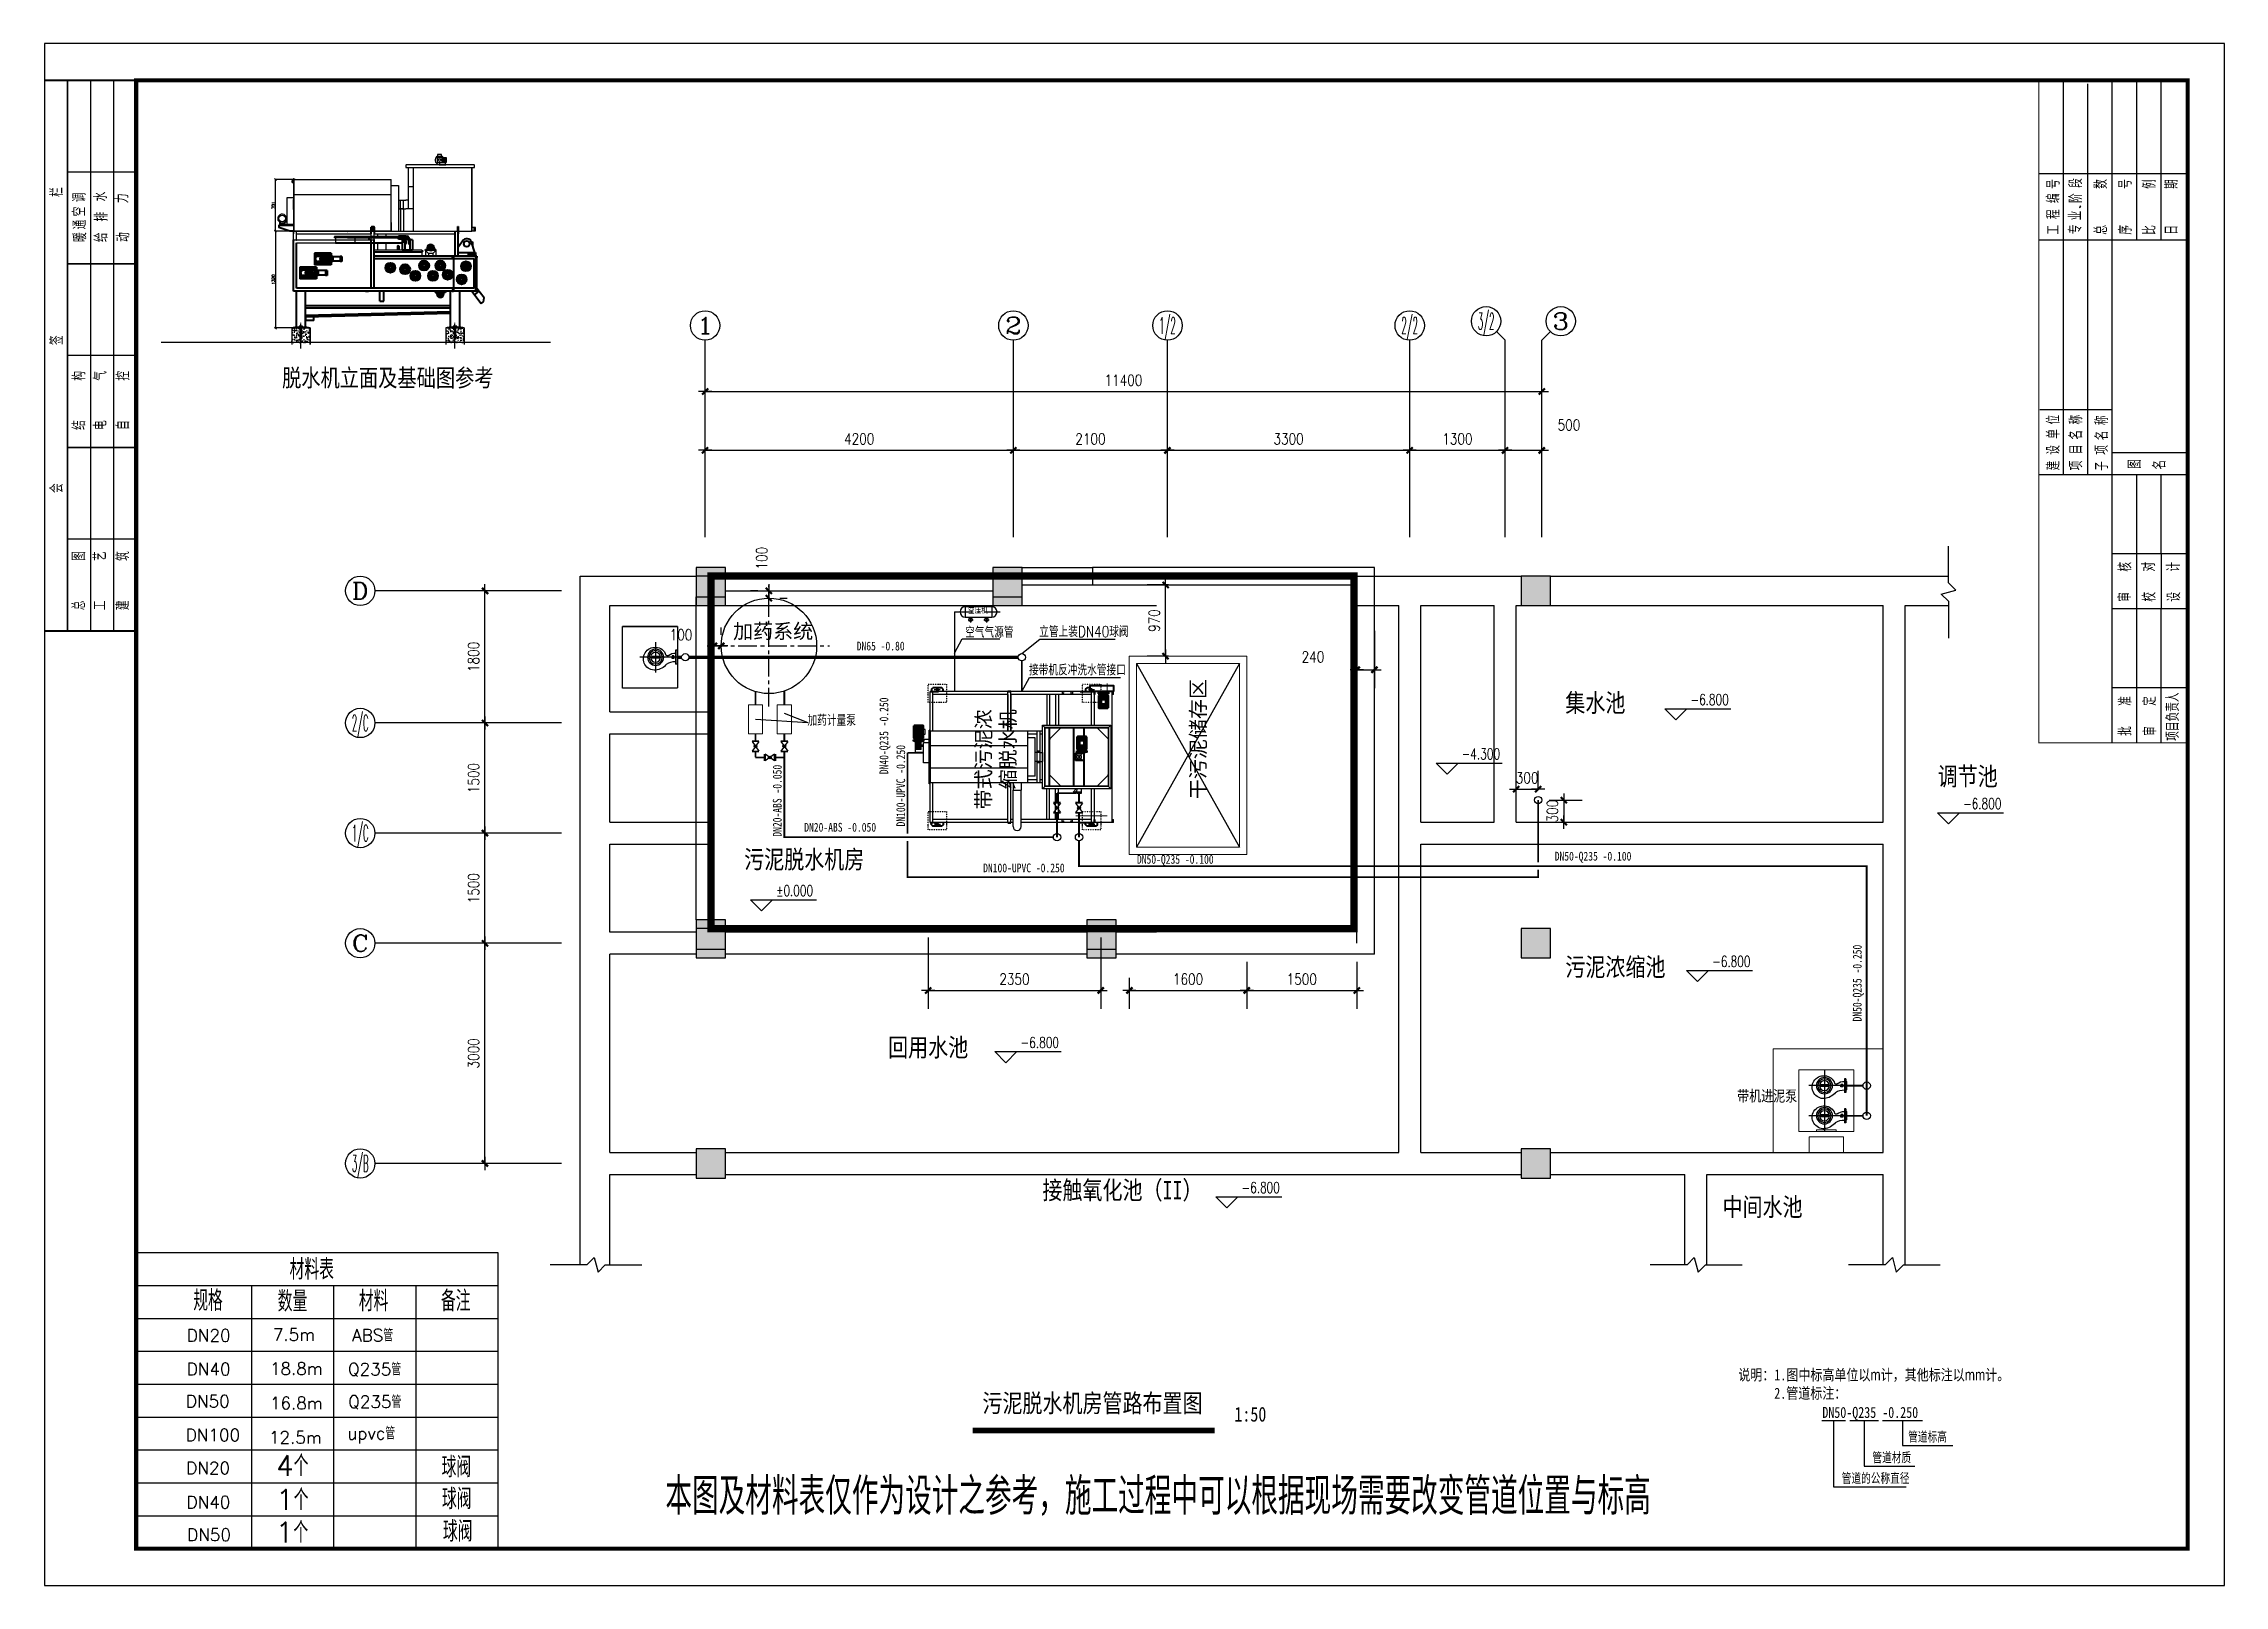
# Model space of a CAD drawing. Header units: millimetres. Extents: x 149947 to 179660, y -3668 to 17332.
import ezdxf
from ezdxf.enums import TextEntityAlignment as Align

# ---------------------------------------------------------------- set-up
doc = ezdxf.new("R2010")
doc.units = ezdxf.units.MM
for name, pattern in [('CENTER', [50.8, 31.75, -6.35, 6.35, -6.35]), ('CENTER2', [1.125, 0.75, -0.125, 0.125, -0.125]), ('CENTERX2', [101.6, 63.5, -12.7, 12.7, -12.7]), ('DASH', [0.35, 0.25, -0.1]), ('DASHED', [19.05, 12.7, -6.35]), ('DIVIDE', [31.75, 12.7, -6.35, 0, -6.35, 0, -6.35])]:
    doc.linetypes.add(name, pattern=pattern)
for name, color, linetype in [('1', 4, 'Continuous'), ('5', 240, 'Continuous'), ('AXIS', 3, 'Continuous'), ('AXIS_TEXT', 7, 'Continuous'), ('COLUMN', 9, 'Continuous'), ('DIM', 7, 'Continuous'), ('GPSCOMMON', 7, 'Continuous'), ('HEADLINE', 1, 'Continuous'), ('PIPE-压力废', 31, 'Continuous'), ('PUB_DIM', 3, 'Continuous'), ('PUB_HATCH', 8, 'Continuous'), ('PUB_TEXT', 7, 'Continuous'), ('WALL', 4, 'Continuous'), ('WINDOW', 4, 'Continuous'), ('wsd', 7, 'Continuous'), ('不可见', 1, 'DASH'), ('人孔', 54, 'Continuous'), ('其他', 7, 'Continuous'), ('图层1', 1, 'CENTER'), ('图层2', 6, 'DIVIDE'), ('墙', 7, 'Continuous'), ('文字', 2, 'Continuous'), ('标注线', 4, 'Continuous'), ('管道', 5, 'Continuous'), ('细实线', 7, 'Continuous'), ('虚线', 3, 'DASHED'), ('设备', 140, 'Continuous')]:
    doc.layers.add(name, color=color, linetype=linetype)
for name, color, linetype, lineweight in [('HAT', 8, 'Continuous', 0), ('坑', 1, 'Continuous', 13), ('开孔', 6, 'Continuous', 13), ('水设备', 7, 'Continuous', 13), ('粗实线', 7, 'Continuous', 40)]:
    doc.layers.add(name, color=color, linetype=linetype, lineweight=lineweight)
doc.styles.add('_TCH_AXIS', font='COMPLEX', dxfattribs={"bigfont": 'GBCBIG'})
doc.styles.add('_TCH_DIM', font='SIMPLEX', dxfattribs={"bigfont": 'GBCBIG'})
doc.styles.add('_TWT_DIM', font='SIMPLEX', dxfattribs={"width": 0.8, "height": 3, "bigfont": 'HZTXT'})
doc.styles.add('COMPLEX', font='COMPLEX')
doc.styles.add('DIM_FONT', font='SIMPLEX.shx', dxfattribs={"width": 0.8})
doc.styles.add('HZ', font='romans1.shx', dxfattribs={"width": 0.8, "bigfont": 'hztxt.shx'})
doc.styles.add('HZHT', font='txt.shx', dxfattribs={"width": 0.8, "bigfont": 'ht64f.shx'})
doc.styles.get("Standard").update_dxf_attribs({"font": 'txt', "bigfont": 'gbcbig.shx'})
doc.styles.add('标题', font='SIMKAI.TTF', dxfattribs={"height": 500})
doc.dimstyles.new('DIMN', dxfattribs={"dimtxt": 300, "dimasz": 1, "dimexe": 250, "dimexo": 300, "dimgap": 150, "dimtad": 1, "dimdec": 0, "dimzin": 0, "dimdsep": 46, "dimtxsty": 'DIM_FONT', "dimblk": '_DIMX', "dimcen": 0.09, "dimclrt": 7, "dimadec": 0, "dimazin": 0, "dimtfac": 1, "dimtdec": 0, "dimtix": 1, "dimtmove": 2, "dimatfit": 3, "dimldrblk": '_DIMX', "dimfxl": 0, "dimtolj": 1, "dimtzin": 0, "dimarcsym": 0})
doc.dimstyles.new('ISO-25', dxfattribs={"dimtxt": 200, "dimasz": 25, "dimexe": 12.5, "dimexo": 6.25, "dimtad": 1, "dimtxsty": 'Standard', "dimblk": 'OBLIQUE', "dimcen": 2.5, "dimadec": 0, "dimazin": 0, "dimtfac": 1, "dimtmove": 0, "dimatfit": 3, "dimfxl": 0, "dimarcsym": 0})
pattern_1 = [(142.5, (192534.805, -4815.464), (1.60003, 48.941324), [0, -38.608, 0, -43.18, 0, -41.275]), (172.5, (192534.805, -4815.464), (-44.95233, 71.68251), [0, -20.828, 0, -34.798, 0, -13.335]), (212.5, (192566.047, -4815.464), (-79.099237, 0.14372), [0, -12.7, 0, -45.72, 0, -59.69]), (222.5, (192566.05, -4815.464), (-76.35565, 22.29293), [0, -6.35, 0, -29.972, 0, -34.29])]

msp = doc.modelspace()

# ---------------------------------------------------------------- texts
at = {"style": 'HZHT', "width": 0.8}
for s, p in [('号', (177415.645, 15353.84)), ('段', (177721.394, 15367.776)), ('数', (178063.826, 15353.84)), ('号', (178398.737, 15353.84)), ('例', (178725.061, 15353.84)), ('期', (179025.623, 15353.84)), ('会              签              栏', (150211.569, 11210.483)), ('调', (150519.495, 15172.586)), ('水', (150809.96, 15182.25)), ('力', (151103.099, 15159.468)), ('编', (177415.645, 15159.676)), ('阶  ', (177721.394, 15161.405)), ('空', (150519.495, 14980.291)), ('通', (150525.123, 14801.419)), ('排', (150821.399, 14907.406)), ('程', (177415.645, 14942.399)), ('专  ', (177715.514, 14737.093)), ('业', (177715.514, 14924.152)), ('暖      ', (150529.786, 14630.657)), ('给 ', (150817.586, 14628.555)), ('动      ', (151119.144, 14630.657)), ('工', (177415.645, 14729.744)), ('总', (178063.826, 14729.744)), ('序', (178398.737, 14729.744)), ('比', (178725.061, 14727.379)), ('日', (179025.623, 14729.744)), ('结    构', (150516.87, 12069.861)), ('电    气', (150806.871, 12069.861)), ('自    控', (151116.557, 12069.861)), ('位', (177415.645, 12143.56)), ('称', (177724.754, 12143.56)), ('称', (178075.635, 12135.195)), ('单', (177415.645, 11949.397)), ('名', (177724.754, 11936.849)), ('名', (178075.635, 11928.484)), ('建 ', (177415.645, 11519.464)), ('设', (177415.645, 11732.119)), ('项', (177724.754, 11519.464)), ('目', (177724.754, 11740.484)), ('项', (178075.635, 11732.119)), ('子', (178075.635, 11511.099)), ('图 ', (178523.301, 11539.331)), ('名', (178862.29, 11529.621)), ('总    图', (150513.775, 9615.069)), ('工    艺 ', (150801.161, 9615.069)), ('建    筑', (151113.384, 9615.069)), ('核', (178394.105, 10138.938)), ('对', (178717.325, 10140.268)), ('计', (179052.932, 10140.268)), ('审     ', (178388.26, 9729.434)), ('校', (178723.001, 9730.764)), ('设', (179058.607, 9730.764)), ('准   ', (178394.761, 8311.92)), ('定 ', (178729.142, 8311.92)), ('项目负责人', (179041.832, 7834.881)), ('批    ', (178394.761, 7902.416)), ('审     ', (178734.818, 7902.416))]:
    msp.add_text(s, height=173.7, rotation=90, dxfattribs=at).set_placement(p)
at = {"layer": 'HEADLINE', "color": 0, "linetype": 'CENTER2', "lineweight": 0, "insert": (160432.713, 9205.682), "char_height": 200, "width": 2029.33333, "attachment_point": 9, "style": '标题'}
msp.add_mtext('加药系统', dxfattribs=at)
at = {"layer": 'HEADLINE', "color": 0, "linetype": 'CENTER2', "lineweight": 0, "char_height": 200, "attachment_point": 9, "rotation": 90, "style": '标题'}
for s, insert, width in [('干污泥储存区', (165799.082, 8676.949), 2030.31996), ('带式污泥浓缩脱水机', (163208.058, 8264.699), 1529.25901)]:
    msp.add_mtext(s, dxfattribs=dict(at, insert=insert, width=width))
at = {"layer": 'PUB_DIM', "style": 'HZ', "width": 0.8}
for s, p in [('空气气源管', (162502.987, 9239.521)), ('立管上装DN40球阀', (163511.881, 9247.961)), ('接带机反冲洗水管接口', (163372.965, 8725.574)), ('加药计量泵', (160355.023, 8039.252)), ('管道标高', (175351.897, -1723.447)), ('管道材质', (174863.439, -2005.27)), ('管道的公称直径', (174446.086, -2287.093))]:
    msp.add_text(s, height=150, dxfattribs=at).set_placement(p)
at = {"layer": 'PUB_TEXT', "style": '_TCH_DIM', "width": 0.705882}
for s, p in [('-6.800', (172385.543, 8322.475)), ('-4.300', (169268.919, 7583.061)), ('-6.800', (176100.096, 6905.403)), ('%%P0.000', (159927.873, 5720.637)), ('-6.800', (172681.318, 4755.916)), ('-6.800', (163259.299, 3651.333)), ('-6.800', (166269.031, 1675.709))]:
    msp.add_text(s, height=148.75, dxfattribs=at).set_placement(p)
at = {"layer": '文字', "attachment_point": 1, "style": '_TWT_DIM'}
for s, insert, char_height, width in [('{\\fFangSong_GB2312|b0|i0|c134|p49;脱水机立面及基础图参考}', (153196.858, 12900.133), 240, 50703.83453), ('{\\fFangSong_GB2312|b0|i0|c134|p49;空压机}', (162542.217, 9653.873), 80, 16322.74332), ('{\\f@FangSong_GB2312|b0|i0|c134|p49;DN65 -0.80}', (161025.518, 9186.32), 120, 100757.6748), ('{\\f仿宋_GB2312|b0|i0|c134|p49;集水池}', (170680.757, 8477.74), 250, 100757.6748), ('{\\f仿宋_GB2312|b0|i0|c134|p49;调节池}', (175753.36, 7476.54), 250, 100757.6748), ('{\\fSimSun|b0|i0|c134|p2;DN20-ABS -0.050}', (160310.528, 6717.697), 120, 100757.6748), ('{\\fFangSong_GB2312|b0|i0|c134|p49;污泥脱水机房}', (159491.909, 6345.532), 250, 100757.6748), ('{\\f@FangSong_GB2312|b0|i0|c134|p49;DN50-Q235 -0.100}', (164843.826, 6280.72), 120, 100757.6748), ('{\\f@FangSong_GB2312|b0|i0|c134|p49;DN50-Q235 -0.100}', (170535.717, 6323.862), 120, 100757.6748), ('{\\fSimSun|b0|i0|c134|p2;DN100-UPVC -0.250}', (162748.193, 6164.218), 120, 100757.6748), ('{\\f仿宋_GB2312|b0|i0|c134|p49;污泥浓缩池}', (170680.757, 4879.9), 250, 100757.6748), ('{\\f仿宋_GB2312|b0|i0|c134|p49;回用水池}', (161453.282, 3784.818), 250, 100757.6748), ('{\\fFangSong_GB2312|b0|i0|c134|p49;带机进泥泵}', (173021.417, 3073.251), 150, 100757.6748), ('{\\f仿宋_GB2312|b0|i0|c134|p49;接触氧化池（II）}', (163555.817, 1840.719), 250, 100757.6748), ('{\\f仿宋_GB2312|b0|i0|c134|p49;中间水池}', (172821.656, 1611.009), 250, 100757.6748), ('{\\fFangSong_GB2312|b0|i0|c134|p32;说明：1.图中标高单位以\\fArial|b0|i0|c0|p32;m\\fFangSong_GB2312|b0|i0|c134|p32;计，其他标注以\\fArial|b0|i0|c0|p32;mm\\fFangSong_GB2312|b0|i0|c134|p32;计。\\P      2.管道标注：}', (173037.296, -725.795), 150, 100757.6748), ('{\\fFangSong_GB2312|b0|i0|c134|p49;污泥脱水机房管路布置图}', (162737.794, -1061.357), 250, 100757.6748), ('{\\fFangSong_GB2312|b0|i0|c134|p49;1:50}', (166171.283, -1237.127), 200, 40303.06992), ('{\\f@FangSong_GB2312|b0|i0|c134|p49;DN50-Q235 -0.250}', (174181.817, -1237.193), 150, 100757.6748)]:
    msp.add_mtext(s, dxfattribs=dict(at, insert=insert, char_height=char_height, width=width))
at = {"layer": '文字', "char_height": 120, "width": 100757.6748, "attachment_point": 1, "rotation": 90, "style": '_TWT_DIM'}
for s, insert in [('{\\f@FangSong_GB2312|b0|i0|c134|p49;DN40-Q235 -0.250}', (161335.977, 7380.323)), ('{\\fSimSun|b0|i0|c134|p2;DN100-UPVC -0.250}', (161565.174, 6668.583)), ('{\\fSimSun|b0|i0|c134|p2;DN20-ABS -0.050}', (159882.919, 6529.319)), ('{\\f@FangSong_GB2312|b0|i0|c134|p49;DN50-Q235 -0.250}', (174597.567, 4012.826))]:
    msp.add_mtext(s, dxfattribs=dict(at, insert=insert))
at = {"layer": '设备'}
for s, height, p in [('材料表', 280, (153298.79, 497.366)), ('规格', 280, (151986.143, 70.807)), ('数量', 280, (153137.15, 60.448)), ('材料', 280, (154241.495, 65.627)), ('备注', 280, (155361.29, 65.627)), ('DN20  ', 168, (151897.23, -348.716)), ('7.5m', 168, (153070.358, -337.204)), ('ABS管', 168, (154150.298, -345.335)), ('DN40', 168, (151897.223, -806.542)), ('18.8m', 168, (153029.979, -800.112)), ('Q235管 ', 168, (154094.512, -807.828)), ('DN50', 168, (151885.692, -1243.915)), ('16.8m', 168, (153029.905, -1270.301)), ('Q235管 ', 168, (154096.802, -1252.142)), ('DN100', 168, (151883.163, -1703.422)), ('12.5m', 168, (153017.183, -1737.911)), ('upvc管', 168, (154084.983, -1679.889)), ('DN20', 168, (151890.22, -2154.58)), ('4个', 280, (153114.525, -2177.755)), ('球阀', 280, (155369.195, -2196.189)), ('1个', 280, (153114.612, -2640.296)), ('球阀', 280, (155374.673, -2630.711)), ('DN40', 168, (151894.166, -2619.356)), ('DN50', 168, (151903.065, -3063.871)), ('1个', 280, (153110.773, -3085.157)), ('球阀', 280, (155387.674, -3072.321))]:
    msp.add_text(s, height=height, dxfattribs=at).set_placement(p)
at = {"layer": '设备', "color": 1}
msp.add_text('本图及材料表仅作为设计之参考，施工过程中可以根据现场需要改变管道位置与标高', height=504, dxfattribs=at).set_placement((158418.93, -2707.208))

# ---------------------------------------------------------------- blocks, each defined once
blk = doc.blocks.new('_DIMX')
blk.add_line((-150, 0), (150, 0))
at = {"const_width": 50}
blk.add_lwpolyline([(-70, -70), (70, 70)], dxfattribs=at)
blk = doc.blocks.new('*D69')
at = {"layer": 'AXIS', "color": 0, "lineweight": -2}
for p, q in [((162000, 5157), (162000, 4185)), ((164350, 5157), (164350, 4185)), ((162000, 4435), (164349, 4435))]:
    blk.add_line(p, q, dxfattribs=at)
at = {"layer": 'Defpoints', "color": 0}
for p in [(162000, 5307), (164350, 5307), (164350, 4435)]:
    blk.add_point(p, dxfattribs=at)
at = {"layer": 'AXIS', "color": 0, "lineweight": -2, "xscale": 0.6, "yscale": 0.6, "zscale": 0.6, "rotation": 180}
blk.add_blockref('_DIMX', (162000, 4435), dxfattribs=at)
at = {"layer": 'AXIS', "color": 0, "lineweight": -2, "xscale": 0.6, "yscale": 0.6, "zscale": 0.6}
blk.add_blockref('_DIMX', (164350, 4435), dxfattribs=at)
at = {"layer": 'AXIS', "color": 7, "insert": (163175, 4590), "char_height": 150, "attachment_point": 5, "style": 'DIM_FONT'}
blk.add_mtext('\\A1;2350', dxfattribs=at)
blk = doc.blocks.new('Jgp1007')
at = {"layer": '1'}
for p, q in [((-4.63, 1.01), (-4.75, 0.91)), ((-4.63, 1.51), (-4.33, 1.51)), ((-3.97, 0.28), (-3.56, 0.28)), ((-3.97, 0), (-3.97, 0.28)), ((-3.97, 0.28), (-3.97, 0)), ((-3.97, 0), (-3.97, -0.28)), ((-3.56, 0.28), (-3.56, 0)), ((-3.56, -0.28), (-3.56, 0)), ((-4.75, -0.91), (-4.63, -1.01)), ((-3.97, -0.28), (-3.97, 0)), ((-3.97, -0.28), (-3.56, -0.28))]:
    blk.add_line(p, q, dxfattribs=at)
at = {"layer": '1', "color": 7}
for p, q in [((-4.75, 0.91), (-4.75, -0.91)), ((-4.63, 1.51), (-4.63, -1.51)), ((-4.33, 1.51), (-4.33, -1.51)), ((-0.81, 0.2), (0.81, 0.2)), ((-0.81, 0.2), (-0.81, -0.2)), ((0.81, 0.2), (0.81, -0.2)), ((-4.63, -1.51), (-4.33, -1.51)), ((-0.81, -0.2), (0.81, -0.2))]:
    blk.add_line(p, q, dxfattribs=at)
for radius in [1.75, 1.45]:
    blk.add_circle((0, 0), radius, dxfattribs=at)
at = {"layer": '1'}
blk.add_circle((0, 0), 1.08, dxfattribs=at)
at = {"layer": '1', "color": 7}
for centre, radius, start, end in [((-4.27, -1.52), 2.44, 52.0935, 91.435), ((-0.06, -0.09), 2.22, 90.1048, 165.2406), ((0.18, -0.33), 2.47, 265.7765, 95.7779), ((-4.26, -4.42), 3.5, 57.4097, 91.1382), ((0.31, 0.57), 3.37, 217.2071, 264.6637)]:
    blk.add_arc(centre, radius, start, end, dxfattribs=at)
at = {"layer": '1'}
blk.add_arc((-2.52, 0.67), 0.361, 226.539, 327.4927, dxfattribs=at)
at = {"layer": '5', "color": 3}
for p, q in [((-4.91, 0), (3.39, 0)), ((0, 3.26), (0, -3.27))]:
    blk.add_line(p, q, dxfattribs=at)
blk = doc.blocks.new('*D68')
at = {"layer": 'AXIS', "color": 0, "lineweight": -2}
for p, q in [((159680, 9878), (159580, 9878)), ((159830, 9879), (159830, 9879)), ((159830, 9778), (159830, 9878)), ((159830, 9778), (159830, 9777)), ((159980, 9778), (160080, 9778))]:
    blk.add_line(p, q, dxfattribs=at)
at = {"layer": 'Defpoints', "color": 0}
for p in [(159830, 9878), (159830, 9878), (159830, 9778)]:
    blk.add_point(p, dxfattribs=at)
at = {"layer": 'AXIS', "color": 0, "lineweight": -2, "xscale": 0.6, "yscale": 0.6, "zscale": 0.6}
for p, rotation in [((159830, 9878), 270), ((159830, 9778), 90)]:
    blk.add_blockref('_DIMX', p, dxfattribs=dict(at, rotation=rotation))
at = {"layer": 'AXIS', "color": 7, "insert": (159732, 10323), "char_height": 150, "attachment_point": 5, "rotation": 90, "style": 'DIM_FONT'}
blk.add_mtext('\\A1;100', dxfattribs=at)
blk = doc.blocks.new('*D67')
at = {"layer": 'AXIS', "color": 0, "lineweight": -2}
for p, q in [((159080, 9278), (159080, 9378)), ((159180, 9278), (159180, 9378)), ((159079, 9128), (159079, 9128)), ((159180, 9128), (159080, 9128)), ((159181, 9128), (159181, 9128))]:
    blk.add_line(p, q, dxfattribs=at)
at = {"layer": 'Defpoints', "color": 0}
for p in [(159080, 9128), (159080, 9128), (159180, 9128)]:
    blk.add_point(p, dxfattribs=at)
at = {"layer": 'AXIS', "color": 0, "lineweight": -2, "xscale": 0.6, "yscale": 0.6, "zscale": 0.6}
blk.add_blockref('_DIMX', (159080, 9128), dxfattribs=at)
at = {"layer": 'AXIS', "color": 0, "lineweight": -2, "xscale": 0.6, "yscale": 0.6, "zscale": 0.6, "rotation": 180}
blk.add_blockref('_DIMX', (159180, 9128), dxfattribs=at)
at = {"layer": 'AXIS', "color": 7, "insert": (158632, 9280), "char_height": 150, "attachment_point": 5, "style": 'DIM_FONT'}
blk.add_mtext('\\A1;100', dxfattribs=at)
blk = doc.blocks.new('*D66')
at = {"layer": 'AXIS', "color": 0, "lineweight": -2}
for p, q in [((165272, 9958), (164984, 9958)), ((165234, 8989), (165234, 9958)), ((165272, 8988), (164984, 8988))]:
    blk.add_line(p, q, dxfattribs=at)
at = {"layer": 'Defpoints', "color": 0}
for p in [(165234, 9958), (165422, 9958), (165422, 8988)]:
    blk.add_point(p, dxfattribs=at)
at = {"layer": 'AXIS', "color": 0, "lineweight": -2, "xscale": 0.6, "yscale": 0.6, "zscale": 0.6}
for p, rotation in [((165234, 9958), 90), ((165234, 8988), 270)]:
    blk.add_blockref('_DIMX', p, dxfattribs=dict(at, rotation=rotation))
at = {"layer": 'AXIS', "color": 7, "insert": (165079, 9473), "char_height": 150, "attachment_point": 5, "rotation": 90, "style": 'DIM_FONT'}
blk.add_mtext('\\A1;970', dxfattribs=at)
blk = doc.blocks.new('*D65')
at = {"layer": 'AXIS', "color": 0, "lineweight": -2}
for p, q in [((166340, 4823), (166340, 4185)), ((167840, 4823), (167840, 4185)), ((166341, 4435), (167839, 4435))]:
    blk.add_line(p, q, dxfattribs=at)
at = {"layer": 'Defpoints', "color": 0}
for p in [(166340, 4973), (167840, 4973), (167840, 4435)]:
    blk.add_point(p, dxfattribs=at)
at = {"layer": 'AXIS', "color": 0, "lineweight": -2, "xscale": 0.6, "yscale": 0.6, "zscale": 0.6, "rotation": 180}
blk.add_blockref('_DIMX', (166340, 4435), dxfattribs=at)
at = {"layer": 'AXIS', "color": 0, "lineweight": -2, "xscale": 0.6, "yscale": 0.6, "zscale": 0.6}
blk.add_blockref('_DIMX', (167840, 4435), dxfattribs=at)
at = {"layer": 'AXIS', "color": 7, "insert": (167090, 4590), "char_height": 150, "attachment_point": 5, "style": 'DIM_FONT'}
blk.add_mtext('\\A1;1500', dxfattribs=at)
blk = doc.blocks.new('*D64')
at = {"layer": 'AXIS', "color": 0, "lineweight": -2}
for p, q in [((164740, 4606), (164740, 4185)), ((166340, 4706), (166340, 4185)), ((164741, 4435), (166339, 4435))]:
    blk.add_line(p, q, dxfattribs=at)
at = {"layer": 'Defpoints', "color": 0}
for p in [(164740, 4756), (166340, 4856), (166340, 4435)]:
    blk.add_point(p, dxfattribs=at)
at = {"layer": 'AXIS', "color": 0, "lineweight": -2, "xscale": 0.6, "yscale": 0.6, "zscale": 0.6, "rotation": 180}
blk.add_blockref('_DIMX', (164740, 4435), dxfattribs=at)
at = {"layer": 'AXIS', "color": 0, "lineweight": -2, "xscale": 0.6, "yscale": 0.6, "zscale": 0.6}
blk.add_blockref('_DIMX', (166340, 4435), dxfattribs=at)
at = {"layer": 'AXIS', "color": 7, "insert": (165540, 4590), "char_height": 150, "attachment_point": 5, "style": 'DIM_FONT'}
blk.add_mtext('\\A1;1600', dxfattribs=at)
blk = doc.blocks.new('$TCHSYS$WIN2D')
for p, q in [((-0.5, 0.5), (0.5, 0.5)), ((0.5, 0.167), (-0.5, 0.167)), ((0.5, -0.167), (-0.5, -0.167)), ((-0.5, -0.5), (0.5, -0.5))]:
    blk.add_line(p, q)
blk = doc.blocks.new('*D63')
at = {"layer": 'AXIS', "color": 0, "lineweight": -2}
for p, q in [((167840, 9332), (167840, 8554)), ((168080, 9332), (168080, 8554)), ((167841, 8804), (168079, 8804))]:
    blk.add_line(p, q, dxfattribs=at)
at = {"layer": 'Defpoints', "color": 0}
for p in [(167840, 9482), (168080, 9482), (168080, 8804)]:
    blk.add_point(p, dxfattribs=at)
at = {"layer": 'AXIS', "color": 0, "lineweight": -2, "xscale": 0.6, "yscale": 0.6, "zscale": 0.6, "rotation": 180}
blk.add_blockref('_DIMX', (167840, 8804), dxfattribs=at)
at = {"layer": 'AXIS', "color": 0, "lineweight": -2, "xscale": 0.6, "yscale": 0.6, "zscale": 0.6}
blk.add_blockref('_DIMX', (168080, 8804), dxfattribs=at)
at = {"layer": 'AXIS', "color": 7, "insert": (167242, 8978), "char_height": 150, "attachment_point": 5, "style": 'DIM_FONT'}
blk.add_mtext('\\A1;240', dxfattribs=at)
blk = doc.blocks.new('_FZH')
blk.add_lwpolyline([(-0.5, -0.5), (0.5, -0.5), (0.5, 0.5), (-0.5, 0.5)], close=True)
at = {"layer": 'PUB_HATCH'}
blk.add_solid([(-0.5, -0.5), (0.5, -0.5), (-0.5, 0.5), (0.5, 0.5)], dxfattribs=at)
blk = doc.blocks.new('*D62')
at = {"layer": 'AXIS', "color": 0, "lineweight": -2}
for p, q in [((156853, 9878), (155711, 9878)), ((155961, 8079), (155961, 9878)), ((156853, 8078), (155711, 8078))]:
    blk.add_line(p, q, dxfattribs=at)
at = {"layer": 'Defpoints', "color": 0}
for p in [(155961, 9878), (157003, 9878), (157003, 8078)]:
    blk.add_point(p, dxfattribs=at)
at = {"layer": 'AXIS', "color": 0, "lineweight": -2, "xscale": 0.6, "yscale": 0.6, "zscale": 0.6}
for p, rotation in [((155961, 9878), 90), ((155961, 8078), 270)]:
    blk.add_blockref('_DIMX', p, dxfattribs=dict(at, rotation=rotation))
at = {"layer": 'AXIS', "color": 7, "insert": (155806, 8978), "char_height": 150, "attachment_point": 5, "rotation": 90, "style": 'DIM_FONT'}
blk.add_mtext('\\A1;1800', dxfattribs=at)
blk = doc.blocks.new('*D61')
at = {"layer": 'AXIS', "color": 0, "lineweight": -2}
for p, q in [((156853, 8078), (155711, 8078)), ((155961, 6579), (155961, 8078)), ((156853, 6578), (155711, 6578))]:
    blk.add_line(p, q, dxfattribs=at)
at = {"layer": 'Defpoints', "color": 0}
for p in [(155961, 8078), (157003, 8078), (157003, 6578)]:
    blk.add_point(p, dxfattribs=at)
at = {"layer": 'AXIS', "color": 0, "lineweight": -2, "xscale": 0.6, "yscale": 0.6, "zscale": 0.6}
for p, rotation in [((155961, 8078), 90), ((155961, 6578), 270)]:
    blk.add_blockref('_DIMX', p, dxfattribs=dict(at, rotation=rotation))
at = {"layer": 'AXIS', "color": 7, "insert": (155806, 7328), "char_height": 150, "attachment_point": 5, "rotation": 90, "style": 'DIM_FONT'}
blk.add_mtext('\\A1;1500', dxfattribs=at)
blk = doc.blocks.new('*D60')
at = {"layer": 'AXIS', "color": 0, "lineweight": -2}
for p, q in [((156853, 6578), (155711, 6578)), ((155961, 5079), (155961, 6578)), ((156853, 5078), (155711, 5078))]:
    blk.add_line(p, q, dxfattribs=at)
at = {"layer": 'Defpoints', "color": 0}
for p in [(155961, 6578), (157003, 6578), (157003, 5078)]:
    blk.add_point(p, dxfattribs=at)
at = {"layer": 'AXIS', "color": 0, "lineweight": -2, "xscale": 0.6, "yscale": 0.6, "zscale": 0.6}
for p, rotation in [((155961, 6578), 90), ((155961, 5078), 270)]:
    blk.add_blockref('_DIMX', p, dxfattribs=dict(at, rotation=rotation))
at = {"layer": 'AXIS', "color": 7, "insert": (155806, 5828), "char_height": 150, "attachment_point": 5, "rotation": 90, "style": 'DIM_FONT'}
blk.add_mtext('\\A1;1500', dxfattribs=at)
blk = doc.blocks.new('*D59')
at = {"layer": 'AXIS', "color": 0, "lineweight": -2}
for p, q in [((156853, 5078), (155711, 5078)), ((155961, 2079), (155961, 5078)), ((156853, 2078), (155711, 2078))]:
    blk.add_line(p, q, dxfattribs=at)
at = {"layer": 'Defpoints', "color": 0}
for p in [(155961, 5078), (157003, 5078), (157003, 2078)]:
    blk.add_point(p, dxfattribs=at)
at = {"layer": 'AXIS', "color": 0, "lineweight": -2, "xscale": 0.6, "yscale": 0.6, "zscale": 0.6}
for p, rotation in [((155961, 5078), 90), ((155961, 2078), 270)]:
    blk.add_blockref('_DIMX', p, dxfattribs=dict(at, rotation=rotation))
at = {"layer": 'AXIS', "color": 7, "insert": (155806, 3578), "char_height": 150, "attachment_point": 5, "rotation": 90, "style": 'DIM_FONT'}
blk.add_mtext('\\A1;3000', dxfattribs=at)
blk = doc.blocks.new('_AXISO')
blk.add_circle((0, 0), 0.5)
at = {"layer": 'AXIS_TEXT', "style": 'COMPLEX', "width": 1.438492}
blk.add_attdef('A', text='', height=0.56, dxfattribs=at).set_placement((-0.25, -0.28), (0.25, -0.28), align=Align.FIT)
blk = doc.blocks.new('*D58')
at = {"layer": 'AXIS', "color": 0, "lineweight": -2}
for p, q in [((158960, 10760), (158960, 12842)), ((170360, 10760), (170360, 12842)), ((158961, 12592), (170359, 12592))]:
    blk.add_line(p, q, dxfattribs=at)
at = {"layer": 'Defpoints', "color": 0}
for p in [(170360, 12592), (158960, 10610), (170360, 10610)]:
    blk.add_point(p, dxfattribs=at)
at = {"layer": 'AXIS', "color": 0, "lineweight": -2, "xscale": 0.6, "yscale": 0.6, "zscale": 0.6, "rotation": 180}
blk.add_blockref('_DIMX', (158960, 12592), dxfattribs=at)
at = {"layer": 'AXIS', "color": 0, "lineweight": -2, "xscale": 0.6, "yscale": 0.6, "zscale": 0.6}
blk.add_blockref('_DIMX', (170360, 12592), dxfattribs=at)
at = {"layer": 'AXIS', "color": 7, "insert": (164660, 12747), "char_height": 150, "attachment_point": 5, "style": 'DIM_FONT'}
blk.add_mtext('\\A1;11400', dxfattribs=at)
blk = doc.blocks.new('*D57')
at = {"layer": 'AXIS', "color": 0, "lineweight": -2}
for p, q in [((169860, 10760), (169860, 12042)), ((170360, 10760), (170360, 12042)), ((169861, 11792), (170359, 11792))]:
    blk.add_line(p, q, dxfattribs=at)
at = {"layer": 'Defpoints', "color": 0}
for p in [(170360, 11792), (169860, 10610), (170360, 10610)]:
    blk.add_point(p, dxfattribs=at)
at = {"layer": 'AXIS', "color": 0, "lineweight": -2, "xscale": 0.6, "yscale": 0.6, "zscale": 0.6, "rotation": 180}
blk.add_blockref('_DIMX', (169860, 11792), dxfattribs=at)
at = {"layer": 'AXIS', "color": 0, "lineweight": -2, "xscale": 0.6, "yscale": 0.6, "zscale": 0.6}
blk.add_blockref('_DIMX', (170360, 11792), dxfattribs=at)
at = {"layer": 'AXIS', "color": 7, "insert": (170730, 12137), "char_height": 150, "attachment_point": 5, "style": 'DIM_FONT'}
blk.add_mtext('\\A1;500', dxfattribs=at)
blk = doc.blocks.new('*D56')
at = {"layer": 'AXIS', "color": 0, "lineweight": -2}
for p, q in [((168560, 10760), (168560, 12042)), ((169860, 10760), (169860, 12042)), ((168561, 11792), (169859, 11792))]:
    blk.add_line(p, q, dxfattribs=at)
at = {"layer": 'Defpoints', "color": 0}
for p in [(169860, 11792), (168560, 10610), (169860, 10610)]:
    blk.add_point(p, dxfattribs=at)
at = {"layer": 'AXIS', "color": 0, "lineweight": -2, "xscale": 0.6, "yscale": 0.6, "zscale": 0.6, "rotation": 180}
blk.add_blockref('_DIMX', (168560, 11792), dxfattribs=at)
at = {"layer": 'AXIS', "color": 0, "lineweight": -2, "xscale": 0.6, "yscale": 0.6, "zscale": 0.6}
blk.add_blockref('_DIMX', (169860, 11792), dxfattribs=at)
at = {"layer": 'AXIS', "color": 7, "insert": (169210, 11947), "char_height": 150, "attachment_point": 5, "style": 'DIM_FONT'}
blk.add_mtext('\\A1;1300', dxfattribs=at)
blk = doc.blocks.new('*D55')
at = {"layer": 'AXIS', "color": 0, "lineweight": -2}
for p, q in [((165260, 10760), (165260, 12042)), ((168560, 10760), (168560, 12042)), ((165261, 11792), (168559, 11792))]:
    blk.add_line(p, q, dxfattribs=at)
at = {"layer": 'Defpoints', "color": 0}
for p in [(168560, 11792), (165260, 10610), (168560, 10610)]:
    blk.add_point(p, dxfattribs=at)
at = {"layer": 'AXIS', "color": 0, "lineweight": -2, "xscale": 0.6, "yscale": 0.6, "zscale": 0.6, "rotation": 180}
blk.add_blockref('_DIMX', (165260, 11792), dxfattribs=at)
at = {"layer": 'AXIS', "color": 0, "lineweight": -2, "xscale": 0.6, "yscale": 0.6, "zscale": 0.6}
blk.add_blockref('_DIMX', (168560, 11792), dxfattribs=at)
at = {"layer": 'AXIS', "color": 7, "insert": (166910, 11947), "char_height": 150, "attachment_point": 5, "style": 'DIM_FONT'}
blk.add_mtext('\\A1;3300', dxfattribs=at)
blk = doc.blocks.new('*D54')
at = {"layer": 'AXIS', "color": 0, "lineweight": -2}
for p, q in [((163160, 10760), (163160, 12042)), ((165260, 10760), (165260, 12042)), ((163161, 11792), (165259, 11792))]:
    blk.add_line(p, q, dxfattribs=at)
at = {"layer": 'Defpoints', "color": 0}
for p in [(165260, 11792), (163160, 10610), (165260, 10610)]:
    blk.add_point(p, dxfattribs=at)
at = {"layer": 'AXIS', "color": 0, "lineweight": -2, "xscale": 0.6, "yscale": 0.6, "zscale": 0.6, "rotation": 180}
blk.add_blockref('_DIMX', (163160, 11792), dxfattribs=at)
at = {"layer": 'AXIS', "color": 0, "lineweight": -2, "xscale": 0.6, "yscale": 0.6, "zscale": 0.6}
blk.add_blockref('_DIMX', (165260, 11792), dxfattribs=at)
at = {"layer": 'AXIS', "color": 7, "insert": (164210, 11947), "char_height": 150, "attachment_point": 5, "style": 'DIM_FONT'}
blk.add_mtext('\\A1;2100', dxfattribs=at)
blk = doc.blocks.new('*D53')
at = {"layer": 'AXIS', "color": 0, "lineweight": -2}
for p, q in [((158960, 10760), (158960, 12042)), ((163160, 10760), (163160, 12042)), ((158961, 11792), (163159, 11792))]:
    blk.add_line(p, q, dxfattribs=at)
at = {"layer": 'Defpoints', "color": 0}
for p in [(163160, 11792), (158960, 10610), (163160, 10610)]:
    blk.add_point(p, dxfattribs=at)
at = {"layer": 'AXIS', "color": 0, "lineweight": -2, "xscale": 0.6, "yscale": 0.6, "zscale": 0.6, "rotation": 180}
blk.add_blockref('_DIMX', (158960, 11792), dxfattribs=at)
at = {"layer": 'AXIS', "color": 0, "lineweight": -2, "xscale": 0.6, "yscale": 0.6, "zscale": 0.6}
blk.add_blockref('_DIMX', (163160, 11792), dxfattribs=at)
at = {"layer": 'AXIS', "color": 7, "insert": (161060, 11947), "char_height": 150, "attachment_point": 5, "style": 'DIM_FONT'}
blk.add_mtext('\\A1;4200', dxfattribs=at)
blk = doc.blocks.new('*D71')
at = {"layer": 'AXIS', "color": 0, "lineweight": -2}
for p, q in [((170009, 7176), (170009, 7176)), ((170010, 7147), (170010, 7426)), ((170010, 7176), (170310, 7176)), ((170310, 7178), (170310, 7426)), ((170311, 7176), (170311, 7176))]:
    blk.add_line(p, q, dxfattribs=at)
at = {"layer": 'Defpoints', "color": 0}
for p in [(170310, 7176), (170010, 6997), (170310, 7028)]:
    blk.add_point(p, dxfattribs=at)
at = {"layer": 'AXIS', "color": 0, "lineweight": -2, "xscale": 0.6, "yscale": 0.6, "zscale": 0.6}
blk.add_blockref('_DIMX', (170010, 7176), dxfattribs=at)
at = {"layer": 'AXIS', "color": 0, "lineweight": -2, "xscale": 0.6, "yscale": 0.6, "zscale": 0.6, "rotation": 180}
blk.add_blockref('_DIMX', (170310, 7176), dxfattribs=at)
at = {"layer": 'AXIS', "color": 7, "insert": (170160, 7331), "char_height": 150, "attachment_point": 5, "style": 'DIM_FONT'}
blk.add_mtext('\\A1;300', dxfattribs=at)
blk = doc.blocks.new('*D72')
at = {"layer": 'AXIS', "color": 0, "lineweight": -2}
for p, q in [((170460, 7028), (170909, 7028)), ((170659, 7029), (170659, 7029)), ((170659, 7028), (170659, 6728)), ((170599, 6728), (170909, 6728)), ((170659, 6728), (170659, 6727))]:
    blk.add_line(p, q, dxfattribs=at)
at = {"layer": 'Defpoints', "color": 0}
for p in [(170310, 7028), (170449, 6728), (170659, 6728)]:
    blk.add_point(p, dxfattribs=at)
at = {"layer": 'AXIS', "color": 0, "lineweight": -2, "xscale": 0.6, "yscale": 0.6, "zscale": 0.6}
for p, rotation in [((170659, 7028), 270), ((170659, 6728), 90)]:
    blk.add_blockref('_DIMX', p, dxfattribs=dict(at, rotation=rotation))
at = {"layer": 'AXIS', "color": 7, "insert": (170504, 6878), "char_height": 150, "attachment_point": 5, "rotation": 90, "style": 'DIM_FONT'}
blk.add_mtext('\\A1;300', dxfattribs=at)
blk = doc.blocks.new('_Oblique')
at = {"color": 0, "linetype": 'ByBlock', "lineweight": -2}
blk.add_line((-0.5, -0.5), (0.5, 0.5), dxfattribs=at)
blk = doc.blocks.new('*D74')
at = {"layer": 'Defpoints', "color": 0}
for p in [(153352, 14779), (153106, 13459), (153352, 13459)]:
    blk.add_point(p, dxfattribs=at)
at = {"layer": '标注线', "lineweight": -2}
for p, q in [((153342, 14779), (153096, 14779)), ((153106, 14779), (153106, 13459)), ((153342, 13459), (153096, 13459))]:
    blk.add_line(p, q, dxfattribs=at)
at = {"layer": '标注线', "lineweight": -2, "xscale": 25, "yscale": 25, "zscale": 25}
for p, rotation in [((153106, 14779), 90), ((153106, 13459), 270)]:
    blk.add_blockref('_Oblique', p, dxfattribs=dict(at, rotation=rotation))
at = {"layer": '标注线', "insert": (153078, 14119), "char_height": 40, "attachment_point": 5, "rotation": 90}
blk.add_mtext('1320', dxfattribs=at)
blk = doc.blocks.new('*D75')
at = {"layer": 'Defpoints', "color": 0}
for p in [(153106, 15480), (153387, 15480), (153352, 14779)]:
    blk.add_point(p, dxfattribs=at)
at = {"layer": '标注线', "lineweight": -2}
for p, q in [((153377, 15480), (153096, 15480)), ((153106, 14779), (153106, 15480)), ((153342, 14779), (153096, 14779))]:
    blk.add_line(p, q, dxfattribs=at)
at = {"layer": '标注线', "lineweight": -2, "xscale": 25, "yscale": 25, "zscale": 25}
for p, rotation in [((153106, 15480), 90), ((153106, 14779), 270)]:
    blk.add_blockref('_Oblique', p, dxfattribs=dict(at, rotation=rotation))
at = {"layer": '标注线', "insert": (153078, 15129), "char_height": 40, "attachment_point": 5, "rotation": 90}
blk.add_mtext('701', dxfattribs=at)

# ---------------------------------------------------------------- dimensions: what is measured, and where the dimension line sits
at = {"layer": 'AXIS'}
for p1, p2, distance, picture, middle in [((158959.955, 10610.467), (170359.955, 10610.467), 1981.733, '*D58', (164659.955, 12747.201)), ((158959.955, 10610.467), (163159.955, 10610.467), 1181.733, '*D53', (161059.955, 11947.201)), ((163159.955, 10610.467), (165259.955, 10610.467), 1181.733, '*D54', (164209.955, 11947.201)), ((165259.955, 10610.467), (168559.955, 10610.467), 1181.733, '*D55', (166909.955, 11947.201)), ((168559.955, 10610.467), (169859.955, 10610.467), 1181.733, '*D56', (169209.955, 11947.201)), ((157002.544, 8078.227), (157002.544, 9878.227), 1041.586, '*D62', (155805.958, 8978.227)), ((157002.544, 6578.227), (157002.544, 8078.227), 1041.586, '*D61', (155805.958, 7328.227)), ((157002.544, 5078.227), (157002.544, 6578.227), 1041.586, '*D60', (155805.958, 5828.227)), ((157002.544, 2078.227), (157002.544, 5078.227), 1041.586, '*D59', (155805.958, 3578.227))]:
    dim = msp.add_aligned_dim(p1=p1, p2=p2, distance=distance, dimstyle='DIMN', override={"dimtxt": 150, "dimasz": 0.6, "dimexo": 150, "dimgap": 80}, dxfattribs=at)
    dim.commit()
    dim.dimension.update_dxf_attribs({"geometry": picture, "text_midpoint": middle})
for base, p1, p2, angle, picture, middle, dimtype in [((170359.955, 11792.201), (169859.955, 10610.467), (170359.955, 10610.467), 0, '*D57', (170729.955, 12137.201), 161), ((159829.955, 9878.227), (159829.955, 9778.227), (159829.955, 9878.227), 90, '*D68', (159732.436, 10323.486), 160), ((168079.955, 8803.953), (167839.955, 9481.775), (168079.955, 9481.775), 0, '*D63', (167242.177, 8977.581), 161)]:
    dim = msp.add_linear_dim(base=base, p1=p1, p2=p2, angle=angle, dimstyle='DIMN', override={"dimtxt": 150, "dimasz": 0.6, "dimexo": 150, "dimgap": 80}, dxfattribs=at)
    dim.commit()
    dim.dimension.update_dxf_attribs({"geometry": picture, "text_midpoint": middle, "dimtype": dimtype})
for base, p1, p2, angle, picture, middle in [((165234.144, 9958.227), (165421.884, 8988.227), (165421.884, 9958.227), 90, '*D66', (165079.144, 9473.227)), ((170659.247, 6728.227), (170309.955, 7028.227), (170448.536, 6728.227), 90, '*D72', (170504.247, 6878.227)), ((166339.955, 4434.539), (164739.955, 4756.136), (166339.955, 4856.136), 180, '*D64', (165539.955, 4589.539))]:
    dim = msp.add_linear_dim(base=base, p1=p1, p2=p2, angle=angle, dimstyle='DIMN', override={"dimtxt": 150, "dimasz": 0.6, "dimexo": 150, "dimgap": 80}, dxfattribs=at)
    dim.commit()
    dim.dimension.update_dxf_attribs({"geometry": picture, "text_midpoint": middle})
dim = msp.add_linear_dim(base=(159079.955, 9128.227), p1=(159179.955, 9128.227), p2=(159079.955, 9128.227), dimstyle='DIMN', override={"dimtxt": 150, "dimasz": 0.6, "dimexo": 150, "dimgap": 80}, dxfattribs=at)
dim.commit()
dim.dimension.update_dxf_attribs({"geometry": '*D67', "text_midpoint": (158632.417, 9280.076), "dimtype": 160})
for base, p1, p2, picture, middle in [((170309.955, 7176.315), (170009.955, 6996.666), (170309.955, 7028.227), '*D71', (170159.955, 7331.315)), ((164349.853, 4434.539), (161999.853, 5307.176), (164349.853, 5307.176), '*D69', (163174.853, 4589.539)), ((167839.955, 4434.539), (166339.955, 4973.356), (167839.955, 4973.356), '*D65', (167089.955, 4589.539))]:
    dim = msp.add_linear_dim(base=base, p1=p1, p2=p2, dimstyle='DIMN', override={"dimtxt": 150, "dimasz": 0.6, "dimexo": 150, "dimgap": 80}, dxfattribs=at)
    dim.commit()
    dim.dimension.update_dxf_attribs({"geometry": picture, "text_midpoint": middle})
at = {"layer": '标注线'}
dim = msp.add_linear_dim(base=(153106.36, 15479.838), p1=(153352.12, 14778.838), p2=(153386.897, 15479.838), angle=90, dimstyle='ISO-25', override={"dimscale": 10, "dimtxt": 4, "dimasz": 2.5, "dimexe": 1, "dimexo": 1, "dimgap": 0.8, "dimtoh": 1, "dimdec": 2, "dimcen": 4, "dimclrd": 256, "dimclre": 256, "dimclrt": 256, "dimadec": 2, "dimazin": 2, "dimtdec": 2, "dimtmove": 1}, dxfattribs=at)
dim.commit()
dim.dimension.update_dxf_attribs({"geometry": '*D75', "text_midpoint": (153078.36, 15129.338)})
dim = msp.add_linear_dim(base=(153106.36, 13458.838), p1=(153352.12, 14778.838), p2=(153352.12, 13458.838), angle=90, dimstyle='ISO-25', override={"dimscale": 10, "dimtxt": 4, "dimasz": 2.5, "dimexe": 1, "dimexo": 1, "dimgap": 0.8, "dimtoh": 1, "dimdec": 2, "dimcen": 4, "dimclrd": 256, "dimclre": 256, "dimclrt": 256, "dimadec": 2, "dimazin": 2, "dimtdec": 2, "dimtmove": 1}, dxfattribs=at)
dim.commit()
dim.dimension.update_dxf_attribs({"geometry": '*D74', "text_midpoint": (153106.36, 14118.838), "dimtype": 160})

# ---------------------------------------------------------------- hatches: boundary and pattern name
at = {"layer": '标注线'}
h = msp.add_hatch(dxfattribs=at)
h.set_pattern_fill('AR-SAND', color=256, style=0)
h.set_pattern_definition(pattern_1)
h.paths.add_polyline_path([(153464.12, 13458.838), (153557.12, 13458.838), (153577.12, 13458.838), (153577.12, 13258.838), (153452.12, 13258.838), (153452.12, 13308.843), (153464.12, 13308.843)])
h.paths.add_polyline_path([(153440.12, 13308.843), (153452.12, 13308.843), (153452.12, 13258.838), (153327.12, 13258.838), (153327.12, 13458.838), (153440.12, 13458.838)])
h = msp.add_hatch(dxfattribs=at)
h.set_pattern_fill('ANSI31', color=256, scale=5, style=0)
h.set_pattern_definition([(135, (176237.761, -5016.178), (11.22532, 11.22532), [])])
h.paths.add_polyline_path([(153464.12, 13458.838), (153440.12, 13458.838), (153440.12, 13308.843), (153464.12, 13308.843)])
h = msp.add_hatch(dxfattribs=at)
h.set_pattern_fill('AR-SAND', color=256, style=0)
h.set_pattern_definition(pattern_1)
h.paths.add_polyline_path([(155677.12, 13258.838), (155552.12, 13258.838), (155552.12, 13308.843), (155564.12, 13308.843), (155564.12, 13458.838), (155657.12, 13458.838), (155677.12, 13458.838)])
h.paths.add_polyline_path([(155540.12, 13308.843), (155552.12, 13308.843), (155552.12, 13258.838), (155427.12, 13258.838), (155427.12, 13458.838), (155540.12, 13458.838)])
h = msp.add_hatch(dxfattribs=at)
h.set_pattern_fill('ANSI31', color=256, scale=5, style=0)
h.set_pattern_definition([(135, (178337.761, -5016.178), (11.22532, 11.22532), [])])
h.paths.add_polyline_path([(155564.12, 13458.838), (155540.12, 13458.838), (155540.12, 13308.843), (155564.12, 13308.843)])
at = {"layer": '细实线'}
h = msp.add_hatch(color=256, dxfattribs=at)
edge = h.paths.add_edge_path()
edge.add_ellipse((159645.839, 7760.962), major_axis=(-13.824, 13.828), ratio=1, start_angle=-8.1301024, end_angle=98.1301024, ccw=False)
edge.add_line((159634.11, 7776.606), (159645.839, 7760.962))
edge.add_line((159645.839, 7760.962), (159634.105, 7745.321))
edge = h.paths.add_edge_path()
edge.add_line((159657.574, 7776.603), (159645.839, 7760.962))
edge.add_line((159645.839, 7760.962), (159634.11, 7776.606))
edge.add_ellipse((159645.839, 7760.962), major_axis=(13.828, 13.824), ratio=1, start_angle=405, end_angle=441.8698976, ccw=False)
edge.add_ellipse((159645.839, 7760.962), major_axis=(-13.824, 13.828), ratio=1, start_angle=278.1301024, end_angle=315, ccw=False)
edge = h.paths.add_edge_path()
edge.add_ellipse((159645.839, 7760.962), major_axis=(-13.824, 13.828), ratio=1, start_angle=171.8698976, end_angle=278.1301024, ccw=False)
edge.add_line((159657.569, 7745.317), (159645.839, 7760.962))
edge.add_line((159645.839, 7760.962), (159657.574, 7776.603))
edge = h.paths.add_edge_path()
edge.add_line((159634.105, 7745.321), (159645.839, 7760.962))
edge.add_line((159645.839, 7760.962), (159657.569, 7745.317))
edge.add_ellipse((159645.839, 7760.962), major_axis=(13.828, 13.824), ratio=1, start_angle=225, end_angle=261.8698976, ccw=False)
edge.add_ellipse((159645.839, 7760.962), major_axis=(-13.824, 13.828), ratio=1, start_angle=98.1301024, end_angle=135, ccw=False)
h = msp.add_hatch(color=256, dxfattribs=at)
edge = h.paths.add_edge_path()
edge.add_ellipse((160038.839, 7760.962), major_axis=(-13.824, 13.828), ratio=1, start_angle=-8.1301024, end_angle=98.1301024, ccw=False)
edge.add_line((160027.11, 7776.606), (160038.839, 7760.962))
edge.add_line((160038.839, 7760.962), (160027.105, 7745.321))
edge = h.paths.add_edge_path()
edge.add_line((160050.574, 7776.603), (160038.839, 7760.962))
edge.add_line((160038.839, 7760.962), (160027.11, 7776.606))
edge.add_ellipse((160038.839, 7760.962), major_axis=(13.828, 13.824), ratio=1, start_angle=405, end_angle=441.8698976, ccw=False)
edge.add_ellipse((160038.839, 7760.962), major_axis=(-13.824, 13.828), ratio=1, start_angle=278.1301024, end_angle=315, ccw=False)
edge = h.paths.add_edge_path()
edge.add_ellipse((160038.839, 7760.962), major_axis=(-13.824, 13.828), ratio=1, start_angle=171.8698976, end_angle=278.1301024, ccw=False)
edge.add_line((160050.569, 7745.317), (160038.839, 7760.962))
edge.add_line((160038.839, 7760.962), (160050.574, 7776.603))
edge = h.paths.add_edge_path()
edge.add_line((160027.105, 7745.321), (160038.839, 7760.962))
edge.add_line((160038.839, 7760.962), (160050.569, 7745.317))
edge.add_ellipse((160038.839, 7760.962), major_axis=(13.828, 13.824), ratio=1, start_angle=225, end_angle=261.8698976, ccw=False)
edge.add_ellipse((160038.839, 7760.962), major_axis=(-13.824, 13.828), ratio=1, start_angle=98.1301024, end_angle=135, ccw=False)
h = msp.add_hatch(color=256, dxfattribs=at)
edge = h.paths.add_edge_path()
edge.add_ellipse((159842.351, 7607.858), major_axis=(13.828, 13.824), ratio=1, start_angle=-8.1301024, end_angle=98.1301024, ccw=False)
edge.add_line((159857.996, 7619.587), (159842.351, 7607.858))
edge.add_line((159842.351, 7607.858), (159826.71, 7619.592))
edge = h.paths.add_edge_path()
edge.add_line((159857.992, 7596.123), (159842.351, 7607.858))
edge.add_line((159842.351, 7607.858), (159857.996, 7619.587))
edge.add_ellipse((159842.351, 7607.858), major_axis=(13.824, -13.828), ratio=1, start_angle=405, end_angle=441.8698976, ccw=False)
edge.add_ellipse((159842.351, 7607.858), major_axis=(13.828, 13.824), ratio=1, start_angle=278.1301024, end_angle=315, ccw=False)
edge = h.paths.add_edge_path()
edge.add_ellipse((159842.351, 7607.858), major_axis=(13.828, 13.824), ratio=1, start_angle=171.8698976, end_angle=278.1301024, ccw=False)
edge.add_line((159826.707, 7596.128), (159842.351, 7607.858))
edge.add_line((159842.351, 7607.858), (159857.992, 7596.123))
edge = h.paths.add_edge_path()
edge.add_line((159826.71, 7619.592), (159842.351, 7607.858))
edge.add_line((159842.351, 7607.858), (159826.707, 7596.128))
edge.add_ellipse((159842.351, 7607.858), major_axis=(13.824, -13.828), ratio=1, start_angle=225, end_angle=261.8698976, ccw=False)
edge.add_ellipse((159842.351, 7607.858), major_axis=(13.828, 13.824), ratio=1, start_angle=98.1301024, end_angle=135, ccw=False)
h = msp.add_hatch(color=256, dxfattribs=at)
edge = h.paths.add_edge_path()
edge.add_ellipse((163754.849, 6922.957), major_axis=(-13.824, 13.828), ratio=1, start_angle=-8.1301024, end_angle=98.1301024, ccw=False)
edge.add_line((163743.12, 6938.601), (163754.849, 6922.957))
edge.add_line((163754.849, 6922.957), (163743.115, 6907.316))
edge = h.paths.add_edge_path()
edge.add_line((163766.584, 6938.598), (163754.849, 6922.957))
edge.add_line((163754.849, 6922.957), (163743.12, 6938.601))
edge.add_ellipse((163754.849, 6922.957), major_axis=(13.828, 13.824), ratio=1, start_angle=405, end_angle=441.8698976, ccw=False)
edge.add_ellipse((163754.849, 6922.957), major_axis=(-13.824, 13.828), ratio=1, start_angle=278.1301024, end_angle=315, ccw=False)
edge = h.paths.add_edge_path()
edge.add_ellipse((163754.849, 6922.957), major_axis=(-13.824, 13.828), ratio=1, start_angle=171.8698976, end_angle=278.1301024, ccw=False)
edge.add_line((163766.579, 6907.312), (163754.849, 6922.957))
edge.add_line((163754.849, 6922.957), (163766.584, 6938.598))
edge = h.paths.add_edge_path()
edge.add_line((163743.115, 6907.316), (163754.849, 6922.957))
edge.add_line((163754.849, 6922.957), (163766.579, 6907.312))
edge.add_ellipse((163754.849, 6922.957), major_axis=(13.828, 13.824), ratio=1, start_angle=225, end_angle=261.8698976, ccw=False)
edge.add_ellipse((163754.849, 6922.957), major_axis=(-13.824, 13.828), ratio=1, start_angle=98.1301024, end_angle=135, ccw=False)
h = msp.add_hatch(color=256, dxfattribs=at)
edge = h.paths.add_edge_path()
edge.add_ellipse((164054.928, 6922.957), major_axis=(-13.824, 13.828), ratio=1, start_angle=-8.1301024, end_angle=98.1301024, ccw=False)
edge.add_line((164043.199, 6938.601), (164054.928, 6922.957))
edge.add_line((164054.928, 6922.957), (164043.194, 6907.316))
edge = h.paths.add_edge_path()
edge.add_line((164066.663, 6938.598), (164054.928, 6922.957))
edge.add_line((164054.928, 6922.957), (164043.199, 6938.601))
edge.add_ellipse((164054.928, 6922.957), major_axis=(13.828, 13.824), ratio=1, start_angle=405, end_angle=441.8698976, ccw=False)
edge.add_ellipse((164054.928, 6922.957), major_axis=(-13.824, 13.828), ratio=1, start_angle=278.1301024, end_angle=315, ccw=False)
edge = h.paths.add_edge_path()
edge.add_ellipse((164054.928, 6922.957), major_axis=(-13.824, 13.828), ratio=1, start_angle=171.8698976, end_angle=278.1301024, ccw=False)
edge.add_line((164066.658, 6907.312), (164054.928, 6922.957))
edge.add_line((164054.928, 6922.957), (164066.663, 6938.598))
edge = h.paths.add_edge_path()
edge.add_line((164043.194, 6907.316), (164054.928, 6922.957))
edge.add_line((164054.928, 6922.957), (164066.658, 6907.312))
edge.add_ellipse((164054.928, 6922.957), major_axis=(13.828, 13.824), ratio=1, start_angle=225, end_angle=261.8698976, ccw=False)
edge.add_ellipse((164054.928, 6922.957), major_axis=(-13.824, 13.828), ratio=1, start_angle=98.1301024, end_angle=135, ccw=False)

# ---------------------------------------------------------------- linework, layer by layer
for p, q in [((177466.427, 11456.224), (177466.427, 16806.223)), ((177799.541, 11456.224), (177799.541, 16782.222)), ((178133.093, 7806.224), (178133.093, 16806.223)), ((178466.427, 14656.224), (178466.427, 16806.223)), ((178799.76, 14656.224), (178799.76, 16806.223)), ((155311.12, 15781.338), (155311.12, 15710.338)), ((155311.12, 15781.338), (155432.405, 15781.338)), ((155371.763, 15781.338), (155371.763, 15710.338)), ((155371.763, 15781.338), (155432.405, 15781.338)), ((155371.763, 15778.338), (155432.405, 15778.338)), ((155371.763, 15775.338), (155432.405, 15775.338)), ((155371.763, 15772.338), (155432.405, 15772.338)), ((155371.763, 15769.338), (155432.405, 15769.338)), ((155371.763, 15766.338), (155432.405, 15766.338)), ((155371.763, 15763.338), (155432.405, 15763.338)), ((155371.763, 15760.338), (155432.405, 15760.338)), ((155371.763, 15757.338), (155432.405, 15757.338)), ((155371.763, 15754.338), (155432.405, 15754.338)), ((155371.763, 15751.338), (155432.405, 15751.338)), ((155371.763, 15748.338), (155432.405, 15748.338)), ((155432.405, 15781.338), (155432.405, 15710.338)), ((151209.928, 15581.674), (150272.428, 15581.674)), ((153352.12, 15494.838), (153355.12, 15494.838)), ((153352.12, 15494.838), (153352.12, 14778.838)), ((153355.12, 15494.838), (153355.12, 14778.838)), ((153355.12, 15479.838), (154682.12, 15479.838)), ((154682.12, 14778.838), (154682.12, 15479.838)), ((154882.12, 15675.838), (154882.12, 15646.838)), ((155814.12, 15678.838), (154885.12, 15678.838)), ((154885.12, 15643.838), (155814.12, 15643.838)), ((154917.12, 15079.838), (154917.12, 15643.838)), ((154982.12, 15643.838), (154982.12, 14778.838)), ((155311.12, 15710.338), (155432.405, 15710.338)), ((155334.62, 15685.838), (155429.62, 15685.838)), ((155334.62, 15685.838), (155334.62, 15678.838)), ((155334.62, 15678.838), (155429.62, 15678.838)), ((155371.763, 15745.338), (155432.405, 15745.338)), ((155371.763, 15742.338), (155432.405, 15742.338)), ((155371.763, 15739.338), (155432.405, 15739.338)), ((155371.763, 15736.338), (155432.405, 15736.338)), ((155371.763, 15733.338), (155432.405, 15733.338)), ((155371.763, 15730.338), (155432.405, 15730.338)), ((155371.763, 15727.338), (155432.405, 15727.338)), ((155371.763, 15724.338), (155432.405, 15724.338)), ((155371.763, 15721.338), (155432.405, 15721.338)), ((155371.763, 15718.338), (155432.405, 15718.338)), ((155371.763, 15715.338), (155432.405, 15715.338)), ((155371.763, 15712.655), (155432.405, 15712.655)), ((155429.62, 15685.838), (155429.62, 15678.838)), ((155782.12, 14778.838), (155782.12, 15643.838)), ((155817.12, 15646.838), (155817.12, 15675.838)), ((153352.12, 15230.838), (153262.12, 15230.838)), ((153262.12, 15230.838), (153262.12, 14865.838)), ((153352.12, 15278.838), (154682.12, 15278.838)), ((153352.12, 15072.338), (153352.12, 15207.338)), ((154682.12, 15399.838), (154782.12, 15399.838)), ((154782.12, 15399.838), (154782.12, 14778.838)), ((154782.12, 15199.838), (154812.12, 15199.838)), ((154812.12, 15201.038), (154852.12, 15201.038)), ((154812.12, 15079.838), (154812.12, 15201.038)), ((154852.12, 15079.838), (154852.12, 15201.038)), ((154852.12, 15199.838), (154882.12, 15199.838)), ((154917.12, 15199.838), (154882.12, 15199.838)), ((154982.12, 15378.838), (154917.12, 15378.838)), ((153226.12, 14858.838), (153155.12, 14858.838)), ((153162.12, 14900.175), (153162.12, 14858.838)), ((153164.437, 14898.575), (153164.437, 14858.838)), ((153167.12, 14896.913), (153167.12, 14858.838)), ((153170.12, 14895.272), (153170.12, 14858.838)), ((153173.12, 14893.843), (153173.12, 14858.838)), ((153176.12, 14892.608), (153176.12, 14858.838)), ((153179.12, 14891.556), (153179.12, 14858.838)), ((153182.12, 14890.677), (153182.12, 14858.838)), ((153185.12, 14889.963), (153185.12, 14858.838)), ((153188.12, 14889.408), (153188.12, 14858.838)), ((153191.12, 14889.007), (153191.12, 14858.838)), ((153194.12, 14888.758), (153194.12, 14858.838)), ((153197.12, 14888.659), (153197.12, 14858.838)), ((153200.12, 14888.708), (153200.12, 14858.838)), ((153203.12, 14888.907), (153203.12, 14858.838)), ((153206.12, 14889.257), (153206.12, 14858.838)), ((153209.12, 14889.76), (153209.12, 14858.838)), ((153212.12, 14890.421), (153212.12, 14858.838)), ((153215.12, 14891.244), (153215.12, 14858.838)), ((153218.12, 14892.238), (153218.12, 14858.838)), ((153221.12, 14893.41), (153221.12, 14858.838)), ((153224.12, 14894.773), (153224.12, 14858.838)), ((153227.12, 14896.341), (153227.12, 14858.838)), ((153230.12, 14898.133), (153230.12, 14858.838)), ((153233.12, 14900.175), (153233.12, 14858.838)), ((153233.12, 14900.124), (153233.12, 14858.838)), ((153262.12, 14900.124), (153233.12, 14900.124)), ((153262.12, 14918.124), (153249.536, 14918.124)), ((153352.12, 14865.838), (153262.12, 14865.838)), ((154682.12, 14893.838), (154682.12, 14778.838)), ((154782.12, 15079.838), (154812.12, 15079.838)), ((154812.12, 15079.838), (154812.12, 14778.838)), ((154852.12, 15079.838), (154812.12, 15079.838)), ((154852.12, 15079.838), (154852.12, 14778.838)), ((154852.12, 15079.838), (154882.12, 15079.838)), ((154982.12, 15079.838), (154882.12, 15079.838)), ((177686.812, 15096.799), (177705.249, 15115.25)), ((177691.15, 15108.738), (177686.812, 15096.799)), ((177695.488, 15117.421), (177691.15, 15108.738)), ((177705.249, 15115.25), (177695.488, 15117.421)), ((153352.12, 14778.838), (154412.12, 14778.838)), ((153352.12, 14778.838), (153352.12, 14738.838)), ((153352.12, 14658.838), (153352.12, 14778.838)), ((153352.12, 14778.838), (154682.12, 14778.838)), ((153352.12, 14658.838), (154452.12, 14658.838)), ((153355.12, 14780.038), (154682.12, 14780.038)), ((153392.12, 14658.838), (153392.12, 14778.838)), ((153392.12, 14738.838), (154412.12, 14738.838)), ((153392.12, 14618.838), (154412.12, 14618.838)), ((153907.12, 14693.838), (153907.12, 14687.838)), ((153907.12, 14693.838), (153907.12, 14687.838)), ((154086.526, 14687.838), (153907.12, 14687.838)), ((153922.12, 14687.838), (153922.12, 14617.838)), ((154086.526, 14687.838), (154857.12, 14687.838)), ((154189.431, 14697.838), (154189.431, 14617.838)), ((154372.198, 14683.163), (154372.198, 14658.838)), ((154381.198, 14698.163), (154381.198, 14660.163)), ((154382.698, 14698.163), (154381.198, 14698.163)), ((154381.198, 14660.163), (154411.198, 14660.163)), ((154382.698, 14698.163), (154382.698, 14661.663)), ((154382.698, 14661.663), (154411.198, 14661.663)), ((154411.198, 14660.163), (154411.198, 14661.663)), ((154412.12, 14701.641), (154412.12, 14778.838)), ((154412.12, 14658.838), (154412.12, 14778.838)), ((154452.12, 14687.178), (154452.12, 14778.838)), ((154452.12, 14658.838), (154452.12, 14778.838)), ((154452.12, 14778.838), (155592.12, 14778.838)), ((154452.12, 14738.838), (155552.12, 14738.838)), ((154498.12, 14738.838), (154498.12, 14697.838)), ((154498.12, 14617.838), (154498.12, 14518.838)), ((154612.12, 14738.838), (154612.12, 14697.838)), ((154612.12, 14617.838), (154612.12, 14518.838)), ((154682.12, 14778.838), (154782.12, 14778.838)), ((154777.12, 14588.591), (154777.12, 14518.838)), ((154857.12, 14693.838), (154857.12, 14687.838)), ((154982.12, 14778.838), (155782.12, 14778.838)), ((155780.92, 14780.038), (155780.92, 14828.038)), ((155292.12, 14512.338), (155152.12, 14512.338)), ((155152.12, 14512.338), (155152.12, 14438.838)), ((155192.12, 14472.338), (155152.12, 14512.338)), ((155252.12, 14472.338), (155192.12, 14472.338)), ((155192.12, 14472.338), (155192.12, 14438.838)), ((155252.12, 14472.338), (155292.12, 14512.338)), ((155252.12, 14472.338), (155252.12, 14438.838)), ((155292.12, 14512.338), (155292.12, 14438.838)), ((155422.12, 13958.838), (155282.12, 13958.838)), ((155282.12, 13958.838), (155282.12, 13955.838)), ((155282.12, 13958.838), (155422.12, 13958.838)), ((155282.12, 13955.838), (155422.12, 13955.838)), ((155422.12, 13955.838), (155422.12, 13958.838)), ((153577.12, 13458.838), (153327.12, 13458.838)), ((153327.12, 13458.838), (153327.12, 13234.08)), ((153327.12, 13458.838), (153327.12, 13232.064)), ((153577.12, 13458.838), (153577.12, 13234.08)), ((153577.12, 13234.08), (153577.12, 13458.838)), ((155427.12, 13458.838), (155427.12, 13234.08)), ((155427.12, 13458.838), (155427.12, 13253.597)), ((155677.12, 13458.838), (155427.12, 13458.838)), ((155677.12, 13458.838), (155427.12, 13458.838)), ((155677.12, 13458.838), (155677.12, 13234.08)), ((155677.12, 13255.613), (155677.12, 13458.838)), ((151209.928, 13081.674), (150272.428, 13081.674)), ((156853.389, 13258.838), (151548.966, 13258.838)), ((178466.427, 7806.224), (178466.427, 11456.224)), ((178799.76, 10381.224), (178799.76, 11456.224)), ((151209.928, 10581.674), (150272.428, 10581.674)), ((178799.76, 10381.224), (178799.76, 9631.224)), ((178799.76, 7806.224), (178799.76, 9631.224)), ((162024.955, 6722.047), (162024.955, 8508.047)), ((164524.955, 8508.047), (162024.955, 8508.047)), ((162064.955, 7965.047), (162064.955, 8508.047)), ((163084.955, 8468.047), (162064.955, 8468.047)), ((163084.955, 8465.047), (162064.955, 8465.047)), ((163084.955, 8511.047), (163084.955, 8508.047)), ((163084.955, 7965.047), (163084.955, 8508.047)), ((163084.955, 8465.047), (163084.955, 7965.047)), ((163124.955, 8508.047), (163124.955, 8511.047)), ((163124.955, 7965.047), (163124.955, 8508.047)), ((164224.955, 8468.047), (163124.955, 8468.047)), ((164224.955, 8465.047), (163124.955, 8465.047)), ((163124.955, 8465.047), (163124.955, 7965.047)), ((163614.63, 8465.047), (163614.63, 8050.047)), ((163654.63, 8465.047), (163654.63, 8050.047)), ((163734.003, 8465.047), (163734.003, 8050.047)), ((163774.003, 8465.047), (163774.003, 8050.047)), ((163824.955, 8508.047), (163824.955, 8468.047)), ((163964.955, 8508.047), (163824.955, 8508.047)), ((163964.955, 8468.047), (163824.955, 8468.047)), ((163964.955, 8508.047), (163964.955, 8468.047)), ((164224.955, 8050.047), (164224.955, 8508.047)), ((164264.955, 8508.047), (164267.955, 8508.047)), ((164264.955, 8050.047), (164264.955, 8508.047)), ((164267.955, 8468.047), (164264.955, 8468.047)), ((164314.955, 8493.047), (164353.955, 8508.047)), ((164319.955, 8450.983), (164449.955, 8450.983)), ((164329.955, 8455.983), (164329.955, 8475.006)), ((164415.955, 8508.047), (164353.955, 8508.047)), ((164454.955, 8493.047), (164415.955, 8508.047)), ((164439.955, 8455.983), (164439.955, 8475.006)), ((164504.955, 6722.047), (164504.955, 8508.047)), ((164524.955, 8468.047), (164504.955, 8468.047)), ((164524.955, 8465.047), (164504.955, 8465.047)), ((164524.955, 8465.047), (164524.955, 8508.047)), ((164524.955, 8465.047), (164524.955, 8508.047)), ((164524.955, 8468.047), (164524.955, 8468.047)), ((164524.955, 8465.047), (164524.955, 8465.047)), ((179133.095, 8556.224), (178133.093, 8556.224)), ((161935.455, 8037.332), (161805.455, 8037.332)), ((163591.155, 8013.847), (163554.955, 8050.047)), ((163554.955, 7180.047), (163554.955, 8050.047)), ((163554.955, 8050.047), (164489.955, 8050.047)), ((164319.955, 8286.047), (164449.955, 8286.047)), ((164453.755, 8013.847), (164489.955, 8050.047)), ((164489.955, 8050.047), (164489.955, 7180.047)), ((161800.455, 7830.332), (161839.455, 7815.332)), ((161935.455, 7872.396), (161805.455, 7872.396)), ((161815.455, 7867.396), (161815.455, 7848.373)), ((161824.955, 7675.047), (161824.955, 7820.909)), ((161905.955, 7815.332), (161834.955, 7815.332)), ((161834.955, 7715.047), (161834.955, 7815.332)), ((161905.955, 7815.047), (161834.955, 7815.047)), ((161905.955, 7815.047), (161834.955, 7815.047)), ((161837.272, 7715.047), (161837.272, 7815.332)), ((161901.455, 7815.332), (161839.455, 7815.332)), ((161901.455, 7815.047), (161839.455, 7815.047)), ((161839.955, 7715.047), (161839.955, 7815.332)), ((161842.955, 7715.047), (161842.955, 7815.332)), ((161845.955, 7715.047), (161845.955, 7815.332)), ((161848.955, 7715.047), (161848.955, 7815.332)), ((161851.955, 7715.047), (161851.955, 7815.332)), ((161854.955, 7715.047), (161854.955, 7815.332)), ((161857.955, 7715.047), (161857.955, 7815.332)), ((161860.955, 7715.047), (161860.955, 7815.332)), ((161863.955, 7715.047), (161863.955, 7815.332)), ((161866.955, 7715.047), (161866.955, 7815.332)), ((161869.955, 7715.047), (161869.955, 7815.332)), ((161872.955, 7715.047), (161872.955, 7815.332)), ((161875.955, 7715.047), (161875.955, 7815.332)), ((161878.955, 7715.047), (161878.955, 7815.332)), ((161881.955, 7715.047), (161881.955, 7815.332)), ((161884.955, 7715.047), (161884.955, 7815.332)), ((161887.955, 7715.047), (161887.955, 7815.332)), ((161890.955, 7715.047), (161890.955, 7815.332)), ((161893.955, 7715.047), (161893.955, 7815.332)), ((161896.955, 7715.047), (161896.955, 7815.332)), ((161899.955, 7715.047), (161899.955, 7815.332)), ((161940.455, 7830.332), (161901.455, 7815.332)), ((161902.955, 7715.047), (161902.955, 7815.332)), ((161905.955, 7715.047), (161905.955, 7815.332)), ((161905.955, 7715.047), (161905.955, 7815.332)), ((161934.955, 7774.047), (161905.955, 7774.047)), ((161934.955, 7756.047), (161905.955, 7756.047)), ((161925.455, 7867.396), (161925.455, 7848.373)), ((162014.955, 7855.047), (161925.455, 7855.047)), ((162027.955, 7980.047), (162014.955, 7980.047)), ((162014.955, 7250.047), (162014.955, 7980.047)), ((163084.955, 7965.047), (162024.955, 7965.047)), ((162024.955, 7965.047), (162024.955, 7265.047)), ((162027.955, 7250.047), (162027.955, 7980.047)), ((163354.955, 7965.047), (162027.955, 7965.047)), ((163354.955, 7765.047), (162027.955, 7765.047)), ((162524.955, 7965.047), (162064.955, 7965.047)), ((163554.955, 7965.047), (163124.955, 7965.047)), ((163354.955, 7265.047), (163354.955, 7965.047)), ((163484.955, 7925.047), (163354.955, 7925.047)), ((163454.955, 7875.047), (163354.955, 7875.047)), ((163454.955, 7355.047), (163454.955, 7875.047)), ((163484.955, 7265.047), (163484.955, 7965.047)), ((163524.955, 7265.047), (163524.955, 7965.047)), ((163554.955, 7925.047), (163524.955, 7925.047)), ((163589.955, 7215.047), (163589.955, 8015.047)), ((163589.955, 8015.047), (164454.955, 8015.047)), ((163591.155, 7216.247), (163591.155, 8013.847)), ((163591.155, 8013.847), (164453.755, 8013.847)), ((163591.155, 7366.247), (163591.155, 7863.847)), ((163646.155, 7216.247), (163646.155, 8013.847)), ((163656.155, 7216.247), (163656.155, 8013.847)), ((163656.155, 7863.847), (163727.355, 7935.047)), ((163656.155, 7863.847), (163656.155, 7853.35)), ((163656.155, 7853.35), (163657.355, 7853.35)), ((163657.355, 7863.35), (163727.355, 7933.35)), ((163657.355, 7863.35), (163657.355, 7853.35)), ((163706.155, 8015.047), (163706.155, 8015.047)), ((163727.355, 7935.047), (163806.155, 8013.847)), ((163727.355, 7933.35), (163806.652, 8012.647)), ((163806.155, 8013.847), (164303.755, 8013.847)), ((163806.155, 8013.847), (163816.652, 8013.847)), ((163806.652, 8012.647), (163816.652, 8012.647)), ((163816.652, 8013.847), (163816.652, 8012.647)), ((164159.955, 7887.047), (164029.955, 7887.047)), ((164293.258, 8013.847), (164293.258, 8012.647)), ((164303.755, 8013.847), (164293.258, 8013.847)), ((164303.258, 8012.647), (164293.258, 8012.647)), ((164303.258, 8012.647), (164452.555, 7863.35)), ((164303.755, 8013.847), (164453.755, 7863.847)), ((164452.555, 7863.35), (164452.555, 7853.35)), ((164453.755, 7853.35), (164452.555, 7853.35)), ((164453.755, 8013.847), (164453.755, 7216.247)), ((164453.755, 7863.847), (164453.755, 7366.247)), ((164453.755, 7863.847), (164453.755, 7853.35)), ((164454.955, 8015.047), (164454.955, 7215.047)), ((161935.114, 7675.047), (161824.955, 7675.047)), ((161905.955, 7715.047), (161834.955, 7715.047)), ((162024.955, 7682.547), (162024.955, 7547.547)), ((163354.955, 7465.047), (162027.955, 7465.047)), ((163524.955, 7675.047), (163454.955, 7675.047)), ((163524.955, 7555.047), (163454.955, 7555.047)), ((163524.955, 7695.047), (163484.955, 7695.047)), ((163524.955, 7535.047), (163484.955, 7535.047)), ((163524.955, 7675.047), (163554.955, 7675.047)), ((163524.955, 7555.047), (163554.955, 7555.047)), ((163554.955, 7555.047), (163554.955, 7675.047)), ((163554.955, 7675.047), (163554.955, 7555.047)), ((163554.955, 7675.047), (163554.955, 7675.047)), ((163554.955, 7555.047), (163554.955, 7555.047)), ((164024.955, 7680.047), (164063.955, 7665.047)), ((164159.955, 7722.11), (164029.955, 7722.11)), ((164039.955, 7717.11), (164039.955, 7698.087)), ((164063.44, 7618.047), (164066.755, 7618.047)), ((164063.44, 7612.047), (164066.755, 7612.047)), ((164066.755, 7612.047), (164066.755, 7618.047)), ((164164.955, 7680.047), (164125.955, 7665.047)), ((164149.955, 7717.11), (164149.955, 7698.087)), ((164453.755, 7645.047), (164453.755, 7585.047)), ((162027.955, 7250.047), (162014.955, 7250.047)), ((163084.955, 7265.047), (162024.955, 7265.047)), ((163354.955, 7265.047), (162027.955, 7265.047)), ((162064.955, 6722.047), (162064.955, 7265.047)), ((162524.955, 7265.047), (162064.955, 7265.047)), ((163084.955, 6722.047), (163084.955, 7265.047)), ((163084.955, 6765.047), (163084.955, 7265.047)), ((163124.955, 6722.047), (163124.955, 7265.047)), ((163554.955, 7265.047), (163124.955, 7265.047)), ((163124.955, 6765.047), (163124.955, 7265.047)), ((163155.955, 7265.047), (163155.955, 7165.047)), ((163155.955, 7165.047), (163265.955, 7165.047)), ((163155.955, 6667.047), (163155.955, 7165.047)), ((163265.955, 7265.047), (163265.955, 7165.047)), ((163265.955, 6667.047), (163265.955, 7165.047)), ((163454.955, 7355.047), (163354.955, 7355.047)), ((163484.955, 7305.047), (163354.955, 7305.047)), ((163554.955, 7305.047), (163524.955, 7305.047)), ((163591.155, 7216.247), (163554.955, 7180.047)), ((164489.955, 7180.047), (163554.955, 7180.047)), ((164454.955, 7215.047), (163589.955, 7215.047)), ((164453.755, 7216.247), (163591.155, 7216.247)), ((163614.63, 6765.047), (163614.63, 7180.047)), ((163654.63, 6765.047), (163654.63, 7180.047)), ((163656.155, 7376.744), (163657.355, 7376.744)), ((163656.155, 7366.247), (163656.155, 7376.744)), ((163656.155, 7366.247), (163727.355, 7295.047)), ((163657.355, 7366.744), (163657.355, 7376.744)), ((163657.355, 7366.744), (163727.355, 7296.744)), ((163727.355, 7296.744), (163806.652, 7217.447)), ((163727.355, 7295.047), (163806.155, 7216.247)), ((163734.003, 6765.047), (163734.003, 7180.047)), ((163774.003, 6765.047), (163774.003, 7180.047)), ((164303.755, 7216.247), (163806.155, 7216.247)), ((163806.155, 7216.247), (163816.652, 7216.247)), ((163806.652, 7217.447), (163816.652, 7217.447)), ((163816.652, 7216.247), (163816.652, 7217.447)), ((164224.955, 6722.047), (164224.955, 7180.047)), ((164264.955, 6722.047), (164264.955, 7180.047)), ((164293.258, 7216.247), (164293.258, 7217.447)), ((164303.258, 7217.447), (164293.258, 7217.447)), ((164303.755, 7216.247), (164293.258, 7216.247)), ((164452.555, 7366.744), (164303.258, 7217.447)), ((164453.755, 7366.247), (164303.755, 7216.247)), ((164453.755, 7376.744), (164452.555, 7376.744)), ((164452.555, 7366.744), (164452.555, 7376.744)), ((164453.755, 7366.247), (164453.755, 7376.744)), ((164453.755, 7216.247), (164489.955, 7180.047)), ((163155.955, 6722.047), (162024.955, 6722.047)), ((163084.955, 6765.047), (162064.955, 6765.047)), ((163084.955, 6762.047), (162064.955, 6762.047)), ((163084.955, 6719.047), (163084.955, 6722.047)), ((163155.955, 6765.047), (163124.955, 6765.047)), ((163155.955, 6762.047), (163124.955, 6762.047)), ((163124.955, 6722.047), (163124.955, 6719.047)), ((164224.955, 6765.047), (163265.955, 6765.047)), ((164224.955, 6762.047), (163265.955, 6762.047)), ((164524.955, 6722.047), (163265.955, 6722.047)), ((163824.955, 6722.047), (163824.955, 6762.047)), ((163964.955, 6762.047), (163824.955, 6762.047)), ((163964.955, 6722.047), (163824.955, 6722.047)), ((163964.955, 6722.047), (163964.955, 6762.047)), ((164264.955, 6762.047), (164267.955, 6762.047)), ((164267.955, 6722.047), (164264.955, 6722.047)), ((164504.955, 6722.047), (164504.955, 6765.047)), ((164504.955, 6765.047), (164504.955, 6765.047)), ((164504.955, 6765.047), (164524.955, 6765.047)), ((164504.955, 6762.047), (164504.955, 6762.047)), ((164504.955, 6762.047), (164524.955, 6762.047)), ((164524.955, 6722.047), (164524.955, 6765.047)), ((151209.928, 863.676), (156137.928, 863.676)), ((151209.928, 863.676), (151209.928, -3168.324)), ((156137.928, 863.676), (156137.928, -3168.324)), ((151209.928, 415.676), (156137.928, 415.676)), ((152777.928, 415.676), (152777.928, -3168.324)), ((152777.928, 415.676), (152777.928, -2720.324)), ((153897.928, 415.676), (153897.928, -3168.324)), ((155017.928, 415.676), (155017.928, -3168.324)), ((151209.928, -32.324), (156137.928, -32.324)), ((151209.928, -480.324), (156137.928, -480.324)), ((151209.928, -928.324), (156137.928, -928.324)), ((151209.928, -1376.324), (156137.928, -1376.324)), ((151209.928, -1824.324), (156137.928, -1824.324)), ((151209.928, -2272.324), (156137.928, -2272.324)), ((151209.928, -2720.324), (156137.928, -2720.324)), ((151209.928, -3168.324), (156137.928, -3168.324))]:
    msp.add_line(p, q)
at = {"color": 7, "linetype": 'Continuous'}
for p, q in [((162505.244, 9663.609), (162505.244, 9519.609)), ((162505.244, 9663.609), (162865.244, 9663.609)), ((162505.244, 9519.609), (162865.244, 9519.609))]:
    msp.add_line(p, q, dxfattribs=at)
at = {"ltscale": 10}
msp.add_line((162865.244, 9663.609), (162865.244, 9519.609), dxfattribs=at)
for points in [[(149959.928, -3668.324), (179659.928, -3668.324), (179659.928, 17331.674), (149959.928, 17331.674)], [(155315.299, 15822.467), (155315.299, 15800.086), (155368.941, 15800.086), (155368.941, 15822.467)], [(164358.135, 8339.025), (164358.135, 8395.021), (164411.776, 8395.021), (164411.776, 8339.025)], [(164489.955, 7180.047), (163554.955, 7180.047), (163554.955, 8050.047), (164489.955, 8050.047)], [(164489.955, 7180.047), (163554.955, 7180.047), (163554.955, 8050.047), (164489.955, 8050.047)], [(161960.571, 7926.485), (161960.571, 7989.631), (161930.455, 7989.631), (161930.455, 7926.485)], [(162014.955, 7533.322), (161935.114, 7533.322), (161935.114, 7811.564), (162014.955, 7811.564)], [(164121.776, 7834.069), (164121.776, 7778.073), (164068.135, 7778.073), (164068.135, 7834.069)]]:
    msp.add_lwpolyline(points, close=True)
for points, const_width in [([(151209.928, 16831.674), (149959.928, 16831.674)], 25), ([(150272.428, 16831.674), (150272.428, 9331.674)], 25), ([(179133.095, 7806.224), (177133.093, 7806.224), (177133.093, 16806.223)], 14.475), ([(151209.928, 14331.674), (150272.428, 14331.674)], 25), ([(151209.928, 11831.674), (150272.428, 11831.674)], 25), ([(151209.928, 9331.674), (149959.928, 9331.674)], 25)]:
    msp.add_lwpolyline(points, dxfattribs=dict(const_width=const_width))
for points in [[(150584.928, 16831.674), (150584.928, 9331.674)], [(150897.428, 16831.674), (150897.428, 9331.674)], [(179133.095, 15556.224), (177133.093, 15556.224)], [(153262.12, 14975.944), (153251.867, 14975.944), (153251.867, 14922.303), (153262.12, 14922.303)], [(179133.095, 14656.224), (177133.093, 14656.224)], [(178133.093, 12341.794), (177143.29, 12341.794)], [(179159.928, 11756.224), (178133.093, 11756.224)], [(179159.928, 11456.224), (177133.093, 11456.224)], [(179159.928, 10381.224), (178133.093, 10381.224)], [(179159.928, 9631.224), (178133.093, 9631.224)]]:
    msp.add_lwpolyline(points)
at = {"const_width": 57.9}
msp.add_lwpolyline([(151209.928, -3168.324), (179159.928, -3168.324), (179159.928, 16831.674), (151209.928, 16831.674)], close=True, dxfattribs=at)
for centre, radius in [((155342.12, 15745.838), 17.785), ((153197.62, 14949.124), 45.183), ((163842.455, 8488.047), 4), ((163947.455, 8488.047), 4), ((163504.955, 7685.047), 4.5), ((163504.955, 7545.047), 4.5), ((164024.196, 7645.806), 4.5), ((164024.196, 7584.288), 4.5), ((164054.955, 7615.047), 30), ((164085.714, 7645.806), 4.5), ((164085.714, 7584.288), 4.5), ((163842.455, 6742.047), 4), ((163947.455, 6742.047), 4)]:
    msp.add_circle(centre, radius)
at = {"color": 7, "linetype": 'Continuous'}
for centre in [(162577.244, 9483.609), (162793.244, 9483.609)]:
    msp.add_circle(centre, 25, dxfattribs=at)
for centre, radius, start, end in [((155342.12, 15745.838), 60.467, 116.2151318, 262.8749837), ((155342.12, 15745.838), 60.467, 35.9513246, 63.7848682), ((154885.12, 15675.838), 3, 90, 180), ((154885.12, 15646.838), 3, 180, 270), ((155307.869, 15723.446), 46.151, 305.424687, 343.4999574), ((155456.371, 15723.446), 46.151, 196.5000426, 234.575313), ((155814.12, 15675.838), 3, 0, 90), ((155814.12, 15646.838), 3, 270, 0), ((153197.62, 14949.124), 60.467, 26.2151318, 333.7848682), ((153911.12, 14693.838), 4, 90, 180), ((154853.12, 14693.838), 4, 0, 90), ((164054.955, 7615.047), 9, 19.4712206, 340.5287794), ((163210.955, 6667.047), 55, 180, 0)]:
    msp.add_arc(centre, radius, start, end)
for centre, start, end in [((162505.244, 9591.609), 90, 270), ((162865.244, 9591.609), 270, 90)]:
    msp.add_arc(centre, 72, start, end, dxfattribs=at)
msp.add_point((154452.12, 14658.838))
at = {"layer": 'AXIS'}
for p, q in [((169742.798, 13409.358), (169859.955, 13292.201)), ((170477.112, 13409.358), (170359.955, 13292.201)), ((158959.955, 10610.467), (158959.955, 13292.201)), ((163159.955, 10610.467), (163159.955, 13292.201)), ((163159.955, 10610.467), (163159.955, 13292.201)), ((165259.955, 10610.467), (165259.955, 13292.201)), ((168559.955, 10610.467), (168559.955, 13292.201)), ((169859.955, 10610.467), (169859.955, 13292.201)), ((170359.955, 10610.467), (170359.955, 13292.201)), ((157002.544, 9878.227), (154460.958, 9878.227)), ((157002.544, 8078.227), (154460.958, 8078.227)), ((157002.544, 6578.227), (154460.958, 6578.227)), ((157002.544, 5078.227), (154460.958, 5078.227)), ((157002.544, 2078.227), (154460.958, 2078.227))]:
    msp.add_line(p, q, dxfattribs=at)
at = {"layer": 'DIM', "color": 0, "lineweight": 0}
for points in [[(159549.351, 8324.772), (159549.351, 7931.772), (159742.351, 7931.772), (159742.351, 8324.772)], [(159942.351, 8324.772), (159942.351, 7931.772), (160135.351, 7931.772), (160135.351, 8324.772)]]:
    msp.add_lwpolyline(points, close=True, dxfattribs=at)
at = {"layer": 'HAT'}
for p, q in [((166339.955, 8988.227), (164739.955, 8988.227)), ((164739.955, 8988.227), (164739.955, 6288.227)), ((166339.955, 6288.227), (166339.955, 8988.227)), ((164839.955, 8888.227), (164839.955, 6388.227)), ((166239.955, 8888.227), (164839.955, 8888.227)), ((166239.955, 6388.227), (166239.955, 8888.227)), ((164439.955, 8615.047), (164439.955, 8415.047)), ((164009.955, 6815.047), (164439.955, 6815.047)), ((164739.955, 6288.227), (166339.955, 6288.227)), ((164839.955, 6388.227), (166239.955, 6388.227))]:
    msp.add_line(p, q, dxfattribs=at)
at = {"layer": 'PIPE-压力废'}
for points in [[(158594.979, 8973.227, 45, 45, 0), (158639.829, 8973.227, 45, 45, 0)], [(158739.829, 8973.227, 45, 45, 0), (163224.955, 8973.227, 45, 45, 0)], [(163274.955, 8923.227, 25, 25, 0), (163274.955, 8508.047, 25, 25, 0)]]:
    msp.add_lwpolyline(points, format="xyseb", dxfattribs=at)
at = {"layer": 'PIPE-压力废', "linetype": 'Continuous'}
msp.add_circle((158689.829, 8973.227), 50, dxfattribs=at)
at = {"layer": 'PIPE-压力废'}
msp.add_circle((163274.955, 8973.227), 50, dxfattribs=at)
at = {"layer": 'PUB_DIM'}
for p, q in [((175901.995, 9985.97), (175901.995, 10485.97)), ((175802.89, 9834.329), (176001.1, 9886.865)), ((175901.995, 9735.224), (175802.89, 9834.329)), ((175901.995, 9985.97), (176001.1, 9886.865)), ((175901.995, 9735.224), (175901.995, 9235.224)), ((162357.203, 9030.931), (162462.128, 9222.523)), ((162462.128, 9222.523), (162976.503, 9222.523)), ((163274.955, 9023.227), (163518.796, 9222.025)), ((163518.796, 9222.025), (164547.546, 9222.025)), ((163274.955, 8508.047), (163379.88, 8699.639)), ((163379.88, 8699.639), (164620.475, 8699.639)), ((159646.58, 8128.272), (160361.938, 8085.31)), ((160035.362, 8211.971), (160361.938, 8085.31)), ((172035.543, 8272.475), (172935.543, 8272.475)), ((172185.543, 8122.475), (172035.543, 8272.475)), ((172185.543, 8122.475), (172335.543, 8272.475)), ((168918.919, 7533.061), (169818.919, 7533.061)), ((169068.919, 7383.061), (168918.919, 7533.061)), ((169068.919, 7383.061), (169218.919, 7533.061)), ((175750.096, 6855.403), (176650.096, 6855.403)), ((175900.096, 6705.403), (175750.096, 6855.403)), ((175900.096, 6705.403), (176050.096, 6855.403)), ((159727.873, 5520.637), (159577.873, 5670.637)), ((159577.873, 5670.637), (160477.873, 5670.637)), ((159727.873, 5520.637), (159877.873, 5670.637)), ((172331.318, 4705.916), (173231.318, 4705.916)), ((172481.318, 4555.916), (172331.318, 4705.916)), ((172481.318, 4555.916), (172631.318, 4705.916)), ((162909.299, 3601.333), (163809.299, 3601.333)), ((163059.299, 3451.333), (162909.299, 3601.333)), ((163059.299, 3451.333), (163209.299, 3601.333)), ((166069.031, 1475.709), (165919.031, 1625.709)), ((165919.031, 1625.709), (166819.031, 1625.709)), ((166069.031, 1475.709), (166219.031, 1625.709)), ((157349.176, 697.501), (156849.176, 697.501)), ((157349.176, 697.501), (157448.281, 796.606)), ((157448.281, 796.606), (157500.817, 598.396)), ((157599.922, 697.501), (157500.817, 598.396)), ((157599.922, 697.501), (158099.922, 697.501)), ((172338.394, 697.501), (171838.394, 697.501)), ((172338.394, 697.501), (172437.499, 796.606)), ((172437.499, 796.606), (172490.034, 598.396)), ((172589.139, 697.501), (172490.034, 598.396)), ((172589.139, 697.501), (173089.139, 697.501)), ((175038.394, 697.501), (174538.394, 697.501)), ((175038.394, 697.501), (175137.499, 796.606)), ((175137.499, 796.606), (175190.034, 598.396)), ((175289.139, 697.501), (175190.034, 598.396)), ((175289.139, 697.501), (175789.139, 697.501)), ((174175.401, -1420.879), (174495.612, -1420.879)), ((174335.506, -1420.879), (174335.506, -2325.522)), ((174558.574, -1420.879), (174947.145, -1420.879)), ((174752.86, -1420.879), (174752.86, -2043.699)), ((175001.988, -1420.879), (175544.693, -1420.879)), ((175273.34, -1420.879), (175273.34, -1761.876)), ((175273.34, -1761.876), (175962.262, -1761.876)), ((174752.86, -2043.699), (175441.781, -2043.699)), ((174335.506, -2325.522), (175326.53, -2325.522))]:
    msp.add_line(p, q, dxfattribs=at)
at = {"layer": 'PUB_DIM', "color": 6, "linetype": 'CENTERX2', "const_width": 25}
for points in [[(159645.851, 8324.772), (159645.851, 8504.845)], [(160038.851, 8324.772), (160038.851, 8512.709)], [(159645.851, 7931.772), (159645.851, 7835.962)], [(160038.851, 7931.772), (160038.851, 7835.962)], [(159645.851, 7685.962), (159645.851, 7608.447)], [(159645.851, 7607.858), (159767.351, 7607.858)], [(159917.351, 7607.858), (160038.851, 7607.858)], [(160038.851, 7685.962), (160038.851, 6522.047), (163704.861, 6522.047)], [(163754.861, 7123.246), (164014.341, 7123.246)], [(163754.861, 6997.957), (163754.861, 7123.246)], [(163754.861, 6522.047), (163754.861, 6847.957)]]:
    msp.add_lwpolyline(points, dxfattribs=at)
at = {"layer": 'PUB_DIM', "color": 4, "const_width": 25}
for points in [[(161935.114, 7672.443), (161718.621, 7672.443)], [(161718.621, 6572.047), (161718.621, 7672.443)], [(170309.955, 7028.227), (170309.955, 6178.153)], [(161718.621, 6472.047), (161718.621, 5977.607), (170309.955, 5977.607), (170309.942, 6078.153)]]:
    msp.add_lwpolyline(points, dxfattribs=at)
at = {"layer": 'PUB_DIM', "color": 4}
msp.add_circle((170309.955, 7028.227), 50, dxfattribs=at)
at = {"layer": 'PUB_DIM', "color": 6}
msp.add_circle((163754.861, 6522.047), 50, dxfattribs=at)
at = {"layer": 'WALL'}
for p, q in [((159239.955, 10118.227), (162879.955, 10118.227)), ((164239.955, 10198.227), (164239.955, 9958.227)), ((168079.955, 10198.227), (164239.955, 10198.227)), ((168079.955, 4928.227), (168079.955, 10198.227)), ((157259.955, 10078.227), (158839.955, 10078.227)), ((157259.955, 8078.227), (157259.955, 10078.227)), ((159239.955, 10078.227), (162879.955, 10078.227)), ((159239.955, 9878.227), (162879.955, 9878.227)), ((163279.955, 10078.227), (165259.955, 10078.227)), ((164239.955, 9958.227), (167839.955, 9958.227)), ((165259.955, 10078.227), (168559.955, 10078.227)), ((167839.955, 5078.227), (167839.955, 9958.227)), ((168559.955, 10078.227), (169859.955, 10078.227)), ((169859.955, 10078.227), (170079.955, 10078.227)), ((170479.955, 10078.227), (175159.955, 10078.227)), ((175159.955, 10078.227), (175901.995, 10078.227)), ((157659.955, 9678.227), (158839.955, 9678.227)), ((157659.955, 8228.227), (157659.955, 9678.227)), ((157659.955, 9678.227), (158814.955, 9678.227)), ((158839.955, 5398.227), (158839.955, 9798.227)), ((159079.955, 5398.227), (159079.955, 9798.227)), ((159239.955, 9678.227), (162879.955, 9678.227)), ((163279.955, 9678.227), (165109.955, 9678.227)), ((167799.955, 9678.227), (168409.955, 9678.227)), ((168409.955, 6578.227), (168409.955, 9678.227)), ((168709.955, 9678.227), (169709.955, 9678.227)), ((168709.955, 6728.227), (168709.955, 9678.227)), ((169709.955, 6728.227), (169709.955, 9678.227)), ((170009.955, 9678.227), (170079.955, 9678.227)), ((170009.955, 6728.227), (170009.955, 9678.227)), ((170479.955, 9678.227), (175009.955, 9678.227)), ((175009.955, 6728.227), (175009.955, 9678.227)), ((175309.955, 9678.227), (175901.995, 9678.227)), ((175309.955, 6578.227), (175309.955, 9678.227)), ((157259.955, 6578.227), (157259.955, 8078.227)), ((157659.955, 8228.227), (159039.955, 8228.227)), ((157659.955, 6728.227), (157659.955, 7928.227)), ((157659.955, 7928.227), (159039.955, 7928.227)), ((157259.955, 5078.227), (157259.955, 6578.227)), ((157659.955, 6728.227), (159039.955, 6728.227)), ((168409.955, 2228.227), (168409.955, 6578.227)), ((168709.955, 6728.227), (169709.955, 6728.227)), ((170009.955, 6728.227), (175009.955, 6728.227)), ((175309.955, 2078.227), (175309.955, 6578.227)), ((157659.955, 5228.227), (157659.955, 6428.227)), ((157659.955, 6428.227), (159039.955, 6428.227)), ((168709.955, 2228.227), (168709.955, 6428.227)), ((168709.955, 6428.227), (169859.955, 6428.227)), ((169859.955, 6428.227), (175009.955, 6428.227)), ((175009.955, 2228.227), (175009.955, 6428.227)), ((157259.955, 2078.227), (157259.955, 5078.227)), ((158839.955, 5228.227), (157659.955, 5228.227)), ((164159.955, 5228.227), (159239.955, 5228.227)), ((165109.955, 5228.227), (164559.955, 5228.227)), ((157659.955, 2228.227), (157659.955, 4928.227)), ((158839.955, 4928.227), (157659.955, 4928.227)), ((164159.955, 4928.227), (159239.955, 4928.227)), ((168079.955, 4928.227), (164559.955, 4928.227)), ((157659.955, 2228.227), (158839.955, 2228.227)), ((159239.955, 2228.227), (168409.955, 2228.227)), ((168709.955, 2228.227), (170079.955, 2228.227)), ((170479.955, 2228.227), (172459.955, 2228.227)), ((172459.955, 2228.227), (175009.955, 2228.227)), ((157259.955, 697.501), (157259.955, 2078.227)), ((157659.955, 1928.227), (158839.955, 1928.227)), ((157659.955, 697.501), (157659.955, 1928.227)), ((159239.955, 1928.227), (168559.955, 1928.227)), ((168559.955, 1928.227), (170079.955, 1928.227)), ((170479.955, 1928.227), (172309.955, 1928.227)), ((172309.955, 697.501), (172309.955, 1928.227)), ((172609.955, 1928.227), (175009.955, 1928.227)), ((172609.955, 697.501), (172609.955, 1928.227)), ((175009.955, 697.501), (175009.955, 1928.227)), ((175309.955, 697.501), (175309.955, 2078.227))]:
    msp.add_line(p, q, dxfattribs=at)
at = {"layer": 'wsd', "color": 2, "linetype": 'Continuous', "const_width": 100}
msp.add_lwpolyline([(159039.955, 10078.227), (167799.955, 10078.227), (167799.955, 5278.227), (159039.955, 5278.227)], close=True, dxfattribs=at)
at = {"layer": '不可见', "const_width": 60}
msp.add_lwpolyline([(160038.851, 8324.772), (160038.851, 8324.772)], dxfattribs=at)
at = {"layer": '人孔', "linetype": 'DASH', "ltscale": 30}
for p, q in [((158584.89, 9393.227), (157834.89, 9393.227)), ((157834.89, 9393.227), (158584.89, 9393.227))]:
    msp.add_line(p, q, dxfattribs=at)
msp.add_lwpolyline([(157834.89, 9393.227), (158584.89, 9393.227), (158584.89, 8553.227), (157834.89, 8553.227)], close=True, dxfattribs=at)
at = {"layer": '其他', "const_width": 80}
msp.add_lwpolyline([(162604.512, -1559.391), (165904.214, -1559.391)], dxfattribs=at)
at = {"layer": '其他'}
msp.add_circle((159829.955, 9128.227), 650, dxfattribs=at)
at = {"layer": '图层1'}
for p, q in [((153452.12, 13179.28), (153452.12, 13528.222)), ((155552.12, 13179.28), (155552.12, 13528.222)), ((162081.944, 8533.047), (162167.967, 8533.047)), ((162124.955, 8517.211), (162124.955, 8552.901)), ((164181.944, 8533.047), (164267.967, 8533.047)), ((164224.955, 8517.211), (164224.955, 8552.901)), ((162167.967, 6697.047), (162081.944, 6697.047)), ((162124.955, 6712.883), (162124.955, 6677.193)), ((164267.967, 6697.047), (164181.944, 6697.047)), ((164224.955, 6712.883), (164224.955, 6677.193))]:
    msp.add_line(p, q, dxfattribs=at)
at = {"layer": '图层2'}
for points in [[(162249.955, 8358.047), (161999.955, 8358.047), (161999.955, 8608.047), (162249.955, 8608.047)], [(164349.955, 8358.047), (164099.955, 8358.047), (164099.955, 8608.047), (164349.955, 8608.047)], [(162249.853, 6622.047), (161999.853, 6622.047), (161999.853, 6872.047), (162249.853, 6872.047)], [(164349.853, 6622.047), (164099.853, 6622.047), (164099.853, 6872.047), (164349.853, 6872.047)]]:
    msp.add_lwpolyline(points, close=True, dxfattribs=at)
at = {"layer": '坑'}
msp.add_lwpolyline([(173509.955, 3638.227), (175009.955, 3638.227), (175009.955, 2228.227), (173509.955, 2228.227)], close=True, dxfattribs=at)
at = {"layer": '墙'}
for p, q in [((164839.955, 8888.227), (166239.955, 6388.227)), ((166239.955, 8888.227), (164839.955, 6388.227))]:
    msp.add_line(p, q, dxfattribs=at)
at = {"layer": '开孔'}
for points in [[(173859.955, 3352.394), (174609.955, 3352.394), (174609.955, 2512.394), (173859.955, 2512.394)], [(174101.426, 2512.394), (174101.426, 2535.14), (174368.484, 2535.14), (174368.484, 2512.394)]]:
    msp.add_lwpolyline(points, close=True, dxfattribs=at)
at = {"layer": '标注线'}
for p, q in [((162064.955, 8508.047), (162024.955, 8508.047)), ((164264.955, 8508.047), (164264.955, 8468.047)), ((162064.955, 6722.047), (162024.955, 6722.047)), ((163124.955, 6722.047), (163084.955, 6722.047))]:
    msp.add_line(p, q, dxfattribs=at)
for points in [[(153476.791, 13481.916), (153427.449, 13481.916), (153427.449, 13463.838), (153476.791, 13463.838)], [(153467.48, 13481.916), (153436.76, 13481.916), (153436.76, 13463.838), (153467.48, 13463.838)], [(153464.12, 13458.838), (153440.12, 13458.838), (153440.12, 13308.843), (153464.12, 13308.843)], [(155576.791, 13481.916), (155527.449, 13481.916), (155527.449, 13463.838), (155576.791, 13463.838)], [(155567.48, 13481.916), (155536.76, 13481.916), (155536.76, 13463.838), (155567.48, 13463.838)], [(155564.12, 13458.838), (155540.12, 13458.838), (155540.12, 13308.843), (155564.12, 13308.843)]]:
    msp.add_lwpolyline(points, close=True, dxfattribs=at)
for p in [(153355.12, 14778.838), (155852.12, 13958.838), (155852.12, 13958.838)]:
    msp.add_point(p, dxfattribs=at)
at = {"layer": '水设备'}
for p, q in [((174001.301, 2439.373), (174468.61, 2439.373)), ((174001.301, 2228.227), (174001.301, 2439.373)), ((174468.61, 2439.373), (174468.61, 2228.227)), ((174468.61, 2228.227), (174001.301, 2228.227))]:
    msp.add_line(p, q, dxfattribs=at)
at = {"layer": '管道'}
for p, q in [((174786.738, 5572.58), (174786.656, 6074.208)), ((174786.434, 3130.824), (174786.738, 5572.58))]:
    msp.add_line(p, q, dxfattribs=at)
at = {"layer": '管道', "const_width": 25}
for points in [[(164054.913, 6847.957), (164054.861, 6522.047)], [(164054.955, 7116.247), (164054.936, 6997.957)], [(164054.955, 6472.047), (164054.955, 6127.607), (170164.401, 6128.141)], [(170164.917, 6128.141), (174786.656, 6128.545), (174786.435, 2728.213)], [(174509.955, 3138.227), (174736.435, 3138.227)], [(174509.955, 2728.227), (174736.435, 2728.227)]]:
    msp.add_lwpolyline(points, dxfattribs=at)
at = {"layer": '管道'}
for centre in [(164054.861, 6522.047), (174786.435, 3138.213), (174786.435, 2728.213)]:
    msp.add_circle(centre, 50, dxfattribs=at)
at = {"layer": '粗实线'}
for p, q in [((153352.12, 15468.338), (153334.12, 15468.338)), ((153334.12, 15468.338), (153334.12, 15441.338)), ((153352.12, 15468.338), (153352.12, 15441.338)), ((153355.12, 15441.338), (153334.12, 15441.338)), ((153152.12, 14858.838), (153152.12, 14828.838)), ((153352.12, 14858.838), (153152.12, 14858.838)), ((153352.12, 14855.838), (153152.12, 14855.838)), ((153302.12, 14778.838), (153152.12, 14828.838)), ((153352.12, 14778.838), (153302.12, 14778.838)), ((153352.12, 13958.838), (153352.12, 14658.838)), ((153389.62, 14778.838), (153392.12, 14778.838)), ((153389.62, 14778.838), (153392.12, 14778.838)), ((153389.62, 14658.838), (153392.12, 14658.838)), ((153392.12, 13998.838), (153392.12, 14618.838)), ((154853.12, 14697.838), (153911.12, 14697.838)), ((153922.12, 14687.838), (153922.12, 14687.838)), ((153922.12, 14617.838), (154842.12, 14617.838)), ((154089.62, 14778.838), (154092.12, 14778.838)), ((154381.198, 14683.163), (154372.198, 14683.163)), ((154412.12, 14738.838), (154412.12, 14833.838)), ((154412.12, 13998.838), (154412.12, 14658.838)), ((154417.12, 14838.838), (154447.12, 14838.838)), ((154449.62, 14778.838), (154452.12, 14778.838)), ((154449.62, 14778.838), (154452.12, 14778.838)), ((154452.12, 14833.838), (154452.12, 14738.838)), ((154452.12, 13998.838), (154452.12, 14658.838)), ((154781.391, 14670.367), (154781.391, 14714.885)), ((154781.391, 14714.885), (154882.136, 14714.885)), ((154882.136, 14670.367), (154781.391, 14670.367)), ((154796.473, 14697.504), (154796.473, 14686.286)), ((154817.983, 14697.504), (154796.473, 14697.504)), ((154796.473, 14686.286), (154818.137, 14686.286)), ((154972.761, 14658.838), (154831.481, 14658.838)), ((154831.481, 14658.838), (154831.481, 14518.838)), ((154842.12, 14687.838), (154842.12, 14617.838)), ((154865.39, 14686.286), (154843.726, 14686.286)), ((154843.88, 14697.504), (154865.39, 14697.504)), ((154865.39, 14697.504), (154865.39, 14686.286)), ((154867.121, 14678.838), (154867.121, 14658.838)), ((154937.121, 14678.838), (154867.121, 14678.838)), ((154937.121, 14658.838), (154867.121, 14658.838)), ((154867.121, 14658.838), (154867.121, 14518.838)), ((154872.121, 14680.838), (154872.121, 14682.338)), ((154887.121, 14682.338), (154872.121, 14682.338)), ((154888.621, 14680.838), (154872.121, 14680.838)), ((154876.121, 14638.838), (154876.121, 14608.838)), ((154882.136, 14714.885), (154882.136, 14670.367)), ((154882.136, 14705.812), (154895.529, 14705.812)), ((154882.136, 14680.629), (154895.402, 14680.629)), ((154883.121, 14638.838), (154883.121, 14608.838)), ((154887.121, 14692.338), (154887.121, 14682.338)), ((154888.621, 14692.338), (154888.621, 14680.838)), ((154915.621, 14692.338), (154915.621, 14680.838)), ((154932.121, 14680.838), (154915.621, 14680.838)), ((154917.121, 14692.338), (154917.121, 14682.338)), ((154932.121, 14682.338), (154917.121, 14682.338)), ((154921.121, 14638.838), (154921.121, 14608.838)), ((154928.121, 14638.838), (154928.121, 14608.838)), ((154932.121, 14680.838), (154932.121, 14682.338)), ((154937.121, 14678.838), (154937.121, 14658.838)), ((154937.121, 14658.838), (154937.121, 14518.838)), ((154972.761, 14658.838), (154972.761, 14518.838)), ((155552.12, 14778.838), (155552.12, 14438.838)), ((155592.12, 14838.838), (155595.12, 14838.838)), ((155592.12, 14778.838), (155592.12, 14838.838)), ((155592.12, 14778.838), (155592.12, 14438.838)), ((155592.12, 14738.838), (155595.12, 14738.838)), ((155653.564, 14643.24), (155592.12, 14548.954)), ((155595.12, 14838.838), (155595.12, 14738.838)), ((155776.828, 14631.538), (155793.12, 14631.538)), ((155822.056, 14488.838), (155778.887, 14625.911)), ((155793.12, 14631.538), (155793.12, 14580.673)), ((153667.12, 14288.838), (153437.12, 14288.838)), ((153437.12, 14288.838), (153437.12, 14128.838)), ((153663.12, 14262.838), (153437.12, 14262.838)), ((153867.12, 14478.838), (153637.12, 14478.838)), ((153637.12, 14478.838), (153637.12, 14318.838)), ((153863.12, 14452.838), (153637.12, 14452.838)), ((153863.12, 14448.838), (153637.12, 14448.838)), ((153726.52, 14436.838), (153637.12, 14436.838)), ((153726.52, 14360.838), (153637.12, 14360.838)), ((153863.12, 14348.838), (153637.12, 14348.838)), ((153863.12, 14344.838), (153637.12, 14344.838)), ((153867.12, 14318.838), (153637.12, 14318.838)), ((153663.12, 14288.838), (153663.12, 14128.838)), ((153667.12, 14288.838), (153667.12, 14128.838)), ((153726.52, 14433.838), (153682.12, 14433.838)), ((153726.52, 14433.838), (153682.12, 14433.838)), ((153682.12, 14363.838), (153726.52, 14363.838)), ((153726.52, 14363.838), (153682.12, 14363.838)), ((153777.72, 14439.638), (153726.52, 14439.638)), ((153726.52, 14439.638), (153726.52, 14431.12)), ((153726.52, 14366.557), (153726.52, 14358.038)), ((153777.72, 14358.038), (153726.52, 14358.038)), ((153777.72, 14439.638), (153777.72, 14424.438)), ((153863.12, 14436.838), (153777.72, 14436.838)), ((153822.12, 14433.838), (153777.72, 14433.838)), ((153822.12, 14433.838), (153777.72, 14433.838)), ((153777.72, 14424.438), (153814.52, 14424.438)), ((153814.52, 14373.238), (153777.72, 14373.238)), ((153777.72, 14373.238), (153777.72, 14358.038)), ((153822.12, 14363.838), (153777.72, 14363.838)), ((153777.72, 14363.838), (153822.12, 14363.838)), ((153863.12, 14360.838), (153777.72, 14360.838)), ((153804.12, 14413.638), (153791.32, 14413.638)), ((153791.32, 14384.038), (153791.32, 14413.638)), ((153796.12, 14406.838), (153791.32, 14406.838)), ((153796.12, 14390.838), (153791.32, 14390.838)), ((153804.12, 14384.038), (153791.32, 14384.038)), ((153796.12, 14385.24), (153796.12, 14412.437)), ((153796.12, 14412.437), (153804.12, 14412.437)), ((153796.12, 14405.638), (153804.12, 14405.638)), ((153796.12, 14392.039), (153804.12, 14392.039)), ((153796.12, 14385.24), (153804.12, 14385.24)), ((153804.12, 14384.038), (153804.12, 14413.638)), ((153814.52, 14373.238), (153814.52, 14424.438)), ((153814.52, 14412.437), (153822.52, 14412.437)), ((153814.52, 14405.638), (153822.52, 14405.638)), ((153814.52, 14392.039), (153822.52, 14392.039)), ((153814.52, 14385.24), (153822.52, 14385.24)), ((153822.52, 14385.24), (153822.52, 14412.437)), ((153822.52, 14406.838), (153823.32, 14406.838)), ((153822.52, 14390.838), (153823.32, 14390.838)), ((153823.32, 14408.438), (153850.32, 14408.438)), ((153823.32, 14389.238), (153823.32, 14408.438)), ((153823.32, 14404.038), (153834.52, 14404.038)), ((153823.32, 14393.638), (153834.52, 14393.638)), ((153823.32, 14389.238), (153850.32, 14389.238)), ((153834.52, 14389.238), (153834.52, 14408.438)), ((153863.92, 14416.834), (153850.32, 14416.834)), ((153850.32, 14416.834), (153850.32, 14378.834)), ((153863.92, 14378.834), (153850.32, 14378.834)), ((153863.12, 14478.838), (153863.12, 14318.838)), ((153867.12, 14478.838), (153867.12, 14318.838)), ((153886.92, 14432.438), (153867.12, 14432.438)), ((153886.92, 14365.238), (153867.12, 14365.238)), ((153886.92, 14432.438), (153886.92, 14365.238)), ((153990.12, 14429.438), (153886.92, 14429.438)), ((153990.12, 14368.238), (153886.92, 14368.238)), ((154009.92, 14432.438), (153990.12, 14432.438)), ((153990.12, 14432.438), (153990.12, 14365.238)), ((154009.92, 14365.238), (153990.12, 14365.238)), ((154009.92, 14432.438), (154009.92, 14365.238)), ((154412.12, 14547.338), (154412.12, 14550.338)), ((155102.11, 14490.554), (154452.12, 14490.554)), ((155852.12, 14438.838), (154452.12, 14438.838)), ((155812.12, 14398.838), (154452.12, 14398.838)), ((154634.917, 14294.828), (154623.721, 14306.024)), ((154634.917, 14263.601), (154623.721, 14252.404)), ((154656.13, 14316.041), (154644.934, 14327.238)), ((154687.358, 14316.041), (154698.554, 14327.238)), ((154708.571, 14294.828), (154719.767, 14306.024)), ((154708.571, 14263.601), (154719.767, 14252.404)), ((154835.293, 14274.452), (154824.097, 14285.648)), ((154972.761, 14518.838), (154831.481, 14518.838)), ((154856.506, 14295.665), (154845.31, 14306.862)), ((154887.734, 14295.665), (154898.93, 14306.862)), ((154908.947, 14274.452), (154920.143, 14285.648)), ((155095.293, 14324.452), (155084.097, 14335.648)), ((155095.293, 14293.225), (155084.097, 14282.028)), ((155116.258, 14504.691), (155102.11, 14490.554)), ((155102.121, 14518.838), (155116.258, 14504.691)), ((155116.506, 14345.665), (155105.31, 14356.862)), ((155116.506, 14272.012), (155105.31, 14260.815)), ((155147.734, 14345.665), (155158.93, 14356.862)), ((155147.734, 14272.012), (155158.93, 14260.815)), ((155152.12, 14527.338), (155189.62, 14527.338)), ((155152.12, 14512.338), (155152.12, 14527.338)), ((155168.947, 14324.452), (155180.143, 14335.648)), ((155168.947, 14293.225), (155180.143, 14282.028)), ((155174.62, 14548.838), (155174.62, 14527.338)), ((155177.62, 14548.838), (155174.62, 14527.338)), ((155189.62, 14527.338), (155189.62, 14512.338)), ((155254.62, 14527.338), (155292.12, 14527.338)), ((155254.62, 14527.338), (155254.62, 14512.338)), ((155266.62, 14548.838), (155269.62, 14527.338)), ((155269.62, 14548.838), (155269.62, 14527.338)), ((155292.12, 14512.338), (155292.12, 14527.338)), ((155315.293, 14324.452), (155304.097, 14335.648)), ((155315.293, 14293.225), (155304.097, 14282.028)), ((155336.506, 14345.665), (155325.31, 14356.862)), ((155336.506, 14272.012), (155325.31, 14260.815)), ((155367.734, 14345.665), (155378.93, 14356.862)), ((155367.734, 14272.012), (155378.93, 14260.815)), ((155388.947, 14324.452), (155400.143, 14335.648)), ((155388.947, 14293.225), (155400.143, 14282.028)), ((155532.12, 14438.838), (155512.12, 14438.838)), ((155512.12, 14438.838), (155512.12, 14418.838)), ((155512.12, 14418.838), (155532.12, 14418.838)), ((155530.12, 14438.838), (155530.12, 14418.838)), ((155532.12, 14438.838), (155532.12, 13958.838)), ((155592.12, 14488.838), (155832.12, 14488.838)), ((155665.293, 14314.452), (155654.097, 14325.648)), ((155665.293, 14283.225), (155654.097, 14272.028)), ((155686.506, 14335.665), (155675.31, 14346.862)), ((155686.506, 14262.012), (155675.31, 14250.815)), ((155717.734, 14335.665), (155728.93, 14346.862)), ((155717.734, 14262.012), (155728.93, 14250.815)), ((155735.12, 14451.338), (155735.12, 14476.338)), ((155747.12, 14476.338), (155735.12, 14476.338)), ((155747.12, 14451.338), (155735.12, 14451.338)), ((155738.947, 14314.452), (155750.143, 14325.648)), ((155738.947, 14283.225), (155750.143, 14272.028)), ((155747.12, 14451.338), (155747.12, 14476.338)), ((155812.12, 14470.338), (155762.12, 14470.338)), ((155812.12, 14457.338), (155762.12, 14457.338)), ((155812.12, 13998.838), (155812.12, 14398.838)), ((155832.12, 14488.838), (155832.12, 14438.838)), ((155832.12, 14456.884), (155832.12, 13958.838)), ((155832.12, 14438.838), (155852.12, 14438.838)), ((155852.12, 14418.838), (155832.12, 14418.838)), ((155834.12, 14438.838), (155834.12, 14418.838)), ((155852.12, 13958.838), (155852.12, 14438.838)), ((155852.12, 14438.838), (155852.12, 14418.838)), ((155812.12, 13998.838), (153392.12, 13998.838)), ((153663.12, 14258.838), (153437.12, 14258.838)), ((153526.52, 14246.838), (153437.12, 14246.838)), ((153526.52, 14170.838), (153437.12, 14170.838)), ((153663.12, 14158.838), (153437.12, 14158.838)), ((153663.12, 14154.838), (153437.12, 14154.838)), ((153667.12, 14128.838), (153437.12, 14128.838)), ((153526.52, 14243.838), (153482.12, 14243.838)), ((153526.52, 14243.838), (153482.12, 14243.838)), ((153482.12, 14173.838), (153526.52, 14173.838)), ((153526.52, 14173.838), (153482.12, 14173.838)), ((153577.72, 14249.638), (153526.52, 14249.638)), ((153526.52, 14249.638), (153526.52, 14241.12)), ((153526.52, 14176.557), (153526.52, 14168.038)), ((153577.72, 14168.038), (153526.52, 14168.038)), ((153577.72, 14249.638), (153577.72, 14234.438)), ((153663.12, 14246.838), (153577.72, 14246.838)), ((153622.12, 14243.838), (153577.72, 14243.838)), ((153622.12, 14243.838), (153577.72, 14243.838)), ((153577.72, 14234.438), (153614.52, 14234.438)), ((153614.52, 14183.238), (153577.72, 14183.238)), ((153577.72, 14183.238), (153577.72, 14168.038)), ((153622.12, 14173.838), (153577.72, 14173.838)), ((153577.72, 14173.838), (153622.12, 14173.838)), ((153663.12, 14170.838), (153577.72, 14170.838)), ((153604.12, 14223.638), (153591.32, 14223.638)), ((153591.32, 14194.038), (153591.32, 14223.638)), ((153596.12, 14216.838), (153591.32, 14216.838)), ((153596.12, 14200.838), (153591.32, 14200.838)), ((153604.12, 14194.038), (153591.32, 14194.038)), ((153596.12, 14195.24), (153596.12, 14222.437)), ((153596.12, 14222.437), (153604.12, 14222.437)), ((153596.12, 14215.638), (153604.12, 14215.638)), ((153596.12, 14202.039), (153604.12, 14202.039)), ((153596.12, 14195.24), (153604.12, 14195.24)), ((153604.12, 14194.038), (153604.12, 14223.638)), ((153614.52, 14183.238), (153614.52, 14234.438)), ((153614.52, 14222.437), (153622.52, 14222.437)), ((153614.52, 14215.638), (153622.52, 14215.638)), ((153614.52, 14202.039), (153622.52, 14202.039)), ((153614.52, 14195.24), (153622.52, 14195.24)), ((153622.52, 14195.24), (153622.52, 14222.437)), ((153622.52, 14216.838), (153623.32, 14216.838)), ((153622.52, 14200.838), (153623.32, 14200.838)), ((153623.32, 14218.438), (153650.32, 14218.438)), ((153623.32, 14199.238), (153623.32, 14218.438)), ((153623.32, 14214.038), (153634.52, 14214.038)), ((153623.32, 14203.638), (153634.52, 14203.638)), ((153623.32, 14199.238), (153650.32, 14199.238)), ((153634.52, 14199.238), (153634.52, 14218.438)), ((153663.92, 14226.834), (153650.32, 14226.834)), ((153650.32, 14226.834), (153650.32, 14188.834)), ((153663.92, 14188.834), (153650.32, 14188.834)), ((153686.92, 14242.438), (153667.12, 14242.438)), ((153686.92, 14175.238), (153667.12, 14175.238)), ((153686.92, 14242.438), (153686.92, 14175.238)), ((153790.12, 14239.438), (153686.92, 14239.438)), ((153790.12, 14178.238), (153686.92, 14178.238)), ((153809.92, 14242.438), (153790.12, 14242.438)), ((153790.12, 14242.438), (153790.12, 14175.238)), ((153809.92, 14175.238), (153790.12, 14175.238)), ((153809.92, 14242.438), (153809.92, 14175.238)), ((154656.13, 14242.388), (154644.934, 14231.191)), ((154687.358, 14242.388), (154698.554, 14231.191)), ((154835.293, 14243.225), (154824.097, 14232.028)), ((154856.506, 14222.012), (154845.31, 14210.815)), ((154887.734, 14222.012), (154898.93, 14210.815)), ((154908.947, 14243.225), (154920.143, 14232.028)), ((154975.293, 14184.452), (154964.097, 14195.648)), ((154975.293, 14153.225), (154964.097, 14142.028)), ((154996.506, 14205.665), (154985.31, 14216.862)), ((154996.506, 14132.012), (154985.31, 14120.815)), ((155027.734, 14205.665), (155038.93, 14216.862)), ((155027.734, 14132.012), (155038.93, 14120.815)), ((155048.947, 14184.452), (155060.143, 14195.648)), ((155048.947, 14153.225), (155060.143, 14142.028)), ((155215.293, 14184.452), (155204.097, 14195.648)), ((155215.293, 14153.225), (155204.097, 14142.028)), ((155236.506, 14205.665), (155225.31, 14216.862)), ((155236.506, 14132.012), (155225.31, 14120.815)), ((155267.734, 14205.665), (155278.93, 14216.862)), ((155267.734, 14132.012), (155278.93, 14120.815)), ((155288.947, 14184.452), (155300.143, 14195.648)), ((155288.947, 14153.225), (155300.143, 14142.028)), ((155415.293, 14199.452), (155404.097, 14210.648)), ((155415.293, 14168.225), (155404.097, 14157.028)), ((155436.506, 14220.665), (155425.31, 14231.862)), ((155436.506, 14147.012), (155425.31, 14135.815)), ((155467.734, 14220.665), (155478.93, 14231.862)), ((155467.734, 14147.012), (155478.93, 14135.815)), ((155488.947, 14199.452), (155500.143, 14210.648)), ((155488.947, 14168.225), (155500.143, 14157.028)), ((155532.12, 13978.838), (155512.12, 13978.838)), ((155512.12, 13978.838), (155512.12, 13958.838)), ((155530.12, 13978.838), (155530.12, 13958.838)), ((155606.347, 14135.506), (155595.151, 14146.702)), ((155606.347, 14104.279), (155595.151, 14093.082)), ((155627.56, 14156.719), (155616.364, 14167.915)), ((155627.56, 14083.065), (155616.364, 14071.869)), ((155658.787, 14156.719), (155669.984, 14167.915)), ((155658.787, 14083.065), (155669.984, 14071.869)), ((155680.001, 14135.506), (155691.197, 14146.702)), ((155680.001, 14104.279), (155691.197, 14093.082)), ((155832.12, 13978.838), (155852.12, 13978.838)), ((155834.12, 13978.838), (155834.12, 13958.838)), ((155948.146, 13870.519), (155852.12, 13997.95)), ((155852.12, 13978.838), (155852.12, 13958.838)), ((155852.12, 13958.838), (153352.12, 13958.838)), ((153432.12, 13958.838), (153372.12, 13958.838)), ((153389.62, 13958.838), (153392.12, 13958.838)), ((153392.12, 13463.838), (153392.12, 13958.838)), ((153512.12, 13758.838), (153512.064, 13608.838)), ((155492.046, 13678.838), (153512.072, 13628.838)), ((155492.083, 13730.554), (153512.109, 13730.554)), ((153512.12, 13958.838), (153512.12, 13463.838)), ((155492.083, 13758.838), (153512.12, 13758.838)), ((154375.12, 13958.838), (154332.12, 13958.838)), ((154335.12, 13958.838), (154375.12, 13958.838)), ((154530.568, 13825.391), (154530.568, 13958.838)), ((154530.568, 13825.391), (154580.568, 13825.391)), ((154580.568, 13825.391), (154580.568, 13958.838)), ((155282.12, 13958.838), (155282.12, 13943.838)), ((155319.62, 13943.838), (155282.12, 13943.838)), ((155304.62, 13922.338), (155304.62, 13943.838)), ((155307.62, 13922.338), (155304.62, 13943.838)), ((155319.62, 13943.838), (155319.62, 13958.838)), ((155384.62, 13943.838), (155384.62, 13958.838)), ((155422.12, 13943.838), (155384.62, 13943.838)), ((155396.62, 13922.338), (155399.62, 13943.838)), ((155399.62, 13922.338), (155399.62, 13943.838)), ((155422.12, 13958.838), (155422.12, 13943.838)), ((155492.046, 13658.838), (155492.083, 13758.838)), ((155492.12, 13463.838), (155492.12, 13958.838)), ((155492.12, 13659.556), (155492.12, 13798.597)), ((155512.12, 13958.838), (155532.12, 13958.838)), ((155612.12, 13958.838), (155612.12, 13463.838)), ((155781.422, 13958.838), (155908.328, 13790.429)), ((155818.055, 13910.224), (155881.946, 13958.369)), ((155852.12, 13958.838), (155832.12, 13958.838)), ((155908.328, 13790.429), (155940.273, 13814.501)), ((155940.273, 13814.501), (155948.146, 13870.519)), ((153557.12, 13458.838), (153347.12, 13458.838)), ((153372.12, 13458.838), (153372.12, 13463.838)), ((153532.12, 13463.838), (153372.12, 13463.838)), ((153532.12, 13458.838), (153372.12, 13458.838)), ((153512.064, 13608.838), (155492.046, 13658.838)), ((153517.064, 13609.016), (153517.046, 13558.979)), ((153631.046, 13558.979), (153517.046, 13558.979)), ((153532.12, 13463.838), (153532.12, 13458.838)), ((153631.046, 13558.979), (153631.046, 13611.843)), ((155657.12, 13458.838), (155447.12, 13458.838)), ((155632.12, 13463.838), (155472.12, 13463.838)), ((155472.12, 13458.838), (155472.12, 13463.838)), ((155632.12, 13458.838), (155472.12, 13458.838)), ((155632.12, 13463.838), (155632.12, 13458.838)), ((162024.955, 8508.047), (162064.955, 8508.047)), ((162044.955, 8538.047), (162064.955, 8558.047)), ((162044.955, 8538.047), (162044.955, 8508.047)), ((162184.955, 8558.047), (162064.955, 8558.047)), ((162069.955, 8508.047), (162139.955, 8508.047)), ((162204.955, 8538.047), (162184.955, 8558.047)), ((162204.955, 8508.047), (162204.955, 8538.047)), ((163084.955, 8511.047), (163124.955, 8511.047)), ((163084.955, 8508.047), (163124.955, 8508.047)), ((164069.955, 8508.047), (164259.955, 8508.047)), ((164144.955, 8538.047), (164164.955, 8558.047)), ((164144.955, 8538.047), (164144.955, 8508.047)), ((164204.955, 8558.047), (164164.955, 8558.047)), ((164264.955, 8468.047), (164264.955, 8508.047)), ((164267.955, 8468.047), (164267.955, 8508.047)), ((164314.955, 8493.047), (164314.955, 8475.006)), ((164314.955, 8493.047), (164454.955, 8493.047)), ((164314.955, 8488.047), (164454.955, 8488.047)), ((164314.955, 8475.006), (164454.955, 8475.006)), ((164324.955, 8455.983), (164319.955, 8450.983)), ((164319.955, 8450.983), (164319.955, 8286.047)), ((164324.955, 8455.983), (164444.955, 8455.983)), ((164324.955, 8450.983), (164324.955, 8286.047)), ((164329.955, 8450.983), (164329.955, 8286.047)), ((164334.955, 8450.983), (164334.955, 8286.047)), ((164339.955, 8450.983), (164339.955, 8286.047)), ((164344.955, 8450.983), (164344.955, 8286.047)), ((164349.955, 8450.983), (164349.955, 8286.047)), ((164354.955, 8450.983), (164354.955, 8286.047)), ((164359.955, 8450.983), (164359.955, 8395.021)), ((164359.955, 8339.025), (164359.955, 8286.047)), ((164364.955, 8450.983), (164364.955, 8395.021)), ((164364.955, 8339.025), (164364.955, 8286.047)), ((164369.955, 8450.983), (164369.955, 8395.021)), ((164369.955, 8339.025), (164369.955, 8286.047)), ((164374.955, 8450.983), (164374.955, 8395.021)), ((164374.955, 8339.025), (164374.955, 8286.047)), ((164379.955, 8450.983), (164379.955, 8395.021)), ((164379.955, 8339.025), (164379.955, 8286.047)), ((164384.955, 8450.983), (164384.955, 8395.021)), ((164384.955, 8339.025), (164384.955, 8286.047)), ((164389.955, 8450.983), (164389.955, 8395.021)), ((164389.955, 8339.025), (164389.955, 8286.047)), ((164394.955, 8450.983), (164394.955, 8395.021)), ((164394.955, 8339.025), (164394.955, 8286.047)), ((164399.955, 8450.983), (164399.955, 8395.021)), ((164399.955, 8339.025), (164399.955, 8286.047)), ((164404.955, 8450.983), (164404.955, 8395.021)), ((164404.955, 8339.025), (164404.955, 8286.047)), ((164409.955, 8450.983), (164409.955, 8395.021)), ((164409.955, 8339.025), (164409.955, 8286.047)), ((164414.955, 8450.983), (164414.955, 8286.047)), ((164419.955, 8450.983), (164419.955, 8286.047)), ((164424.955, 8450.983), (164424.955, 8286.047)), ((164429.955, 8450.983), (164429.955, 8286.047)), ((164434.955, 8450.983), (164434.955, 8286.047)), ((164439.955, 8450.983), (164439.955, 8286.047)), ((164444.955, 8455.983), (164449.955, 8450.983)), ((164444.955, 8450.983), (164444.955, 8286.047)), ((164449.955, 8450.983), (164449.955, 8286.047)), ((164454.955, 8493.047), (164454.955, 8475.006)), ((161805.455, 7872.396), (161805.455, 8037.332)), ((161930.455, 8042.332), (161810.455, 8042.332)), ((161810.455, 7872.396), (161810.455, 8037.332)), ((161815.455, 7872.396), (161815.455, 8037.332)), ((161820.455, 7872.396), (161820.455, 8037.332)), ((161825.455, 7872.396), (161825.455, 8037.332)), ((161830.455, 7872.396), (161830.455, 8037.332)), ((161835.455, 7872.396), (161835.455, 8037.332)), ((161840.455, 7872.396), (161840.455, 8037.332)), ((161845.455, 7872.396), (161845.455, 8037.332)), ((161850.455, 7872.396), (161850.455, 8037.332)), ((161855.455, 7872.396), (161855.455, 8037.332)), ((161860.455, 7872.396), (161860.455, 8037.332)), ((161865.455, 7872.396), (161865.455, 8037.332)), ((161870.455, 7872.396), (161870.455, 8037.332)), ((161875.455, 7872.396), (161875.455, 8037.332)), ((161880.455, 7872.396), (161880.455, 8037.332)), ((161885.455, 7872.396), (161885.455, 8037.332)), ((161890.455, 7872.396), (161890.455, 8037.332)), ((161895.455, 7872.396), (161895.455, 8037.332)), ((161900.455, 7872.396), (161900.455, 8037.332)), ((161905.455, 7872.396), (161905.455, 8037.332)), ((161910.455, 7872.396), (161910.455, 8037.332)), ((161915.455, 7872.396), (161915.455, 8037.332)), ((161920.455, 7872.396), (161920.455, 8037.332)), ((161925.455, 7872.396), (161925.455, 8037.332)), ((161930.455, 7872.396), (161930.455, 8037.332)), ((161935.455, 7989.631), (161935.455, 8037.332)), ((164324.955, 8281.047), (164444.955, 8281.047)), ((161800.455, 7830.332), (161800.455, 7848.373)), ((161940.455, 7848.373), (161800.455, 7848.373)), ((161940.455, 7835.332), (161800.455, 7835.332)), ((161940.455, 7830.332), (161800.455, 7830.332)), ((161810.455, 7867.396), (161805.455, 7872.396)), ((161930.455, 7867.396), (161810.455, 7867.396)), ((161930.455, 7867.396), (161935.455, 7872.396)), ((161935.455, 7872.396), (161935.455, 7926.485)), ((161940.455, 7830.332), (161940.455, 7848.373)), ((163985.057, 7216.247), (163985.057, 8013.847)), ((164029.955, 7722.11), (164029.955, 7887.047)), ((164154.955, 7892.047), (164034.955, 7892.047)), ((164034.955, 7722.11), (164034.955, 7887.047)), ((164039.955, 7722.11), (164039.955, 7887.047)), ((164044.955, 7722.11), (164044.955, 7887.047)), ((164049.955, 7722.11), (164049.955, 7887.047)), ((164054.955, 7722.11), (164054.955, 7887.047)), ((164059.955, 7722.11), (164059.955, 7887.047)), ((164064.955, 7722.11), (164064.955, 7887.047)), ((164069.955, 7834.069), (164069.955, 7887.047)), ((164069.955, 7722.11), (164069.955, 7778.073)), ((164074.955, 7834.069), (164074.955, 7887.047)), ((164074.955, 7722.11), (164074.955, 7778.073)), ((164079.955, 7834.069), (164079.955, 7887.047)), ((164079.955, 7722.11), (164079.955, 7778.073)), ((164084.955, 7834.069), (164084.955, 7887.047)), ((164084.955, 7722.11), (164084.955, 7778.073)), ((164089.955, 7834.069), (164089.955, 7887.047)), ((164089.955, 7722.11), (164089.955, 7778.073)), ((164094.955, 7834.069), (164094.955, 7887.047)), ((164094.955, 7722.11), (164094.955, 7778.073)), ((164099.955, 7834.069), (164099.955, 7887.047)), ((164099.955, 7722.11), (164099.955, 7778.073)), ((164104.955, 7834.069), (164104.955, 7887.047)), ((164104.955, 7722.11), (164104.955, 7778.073)), ((164109.955, 7834.069), (164109.955, 7887.047)), ((164109.955, 7722.11), (164109.955, 7778.073)), ((164114.955, 7834.069), (164114.955, 7887.047)), ((164114.955, 7722.11), (164114.955, 7778.073)), ((164119.955, 7834.069), (164119.955, 7887.047)), ((164119.955, 7722.11), (164119.955, 7778.073)), ((164124.955, 7722.11), (164124.955, 7887.047)), ((164125.057, 7892.047), (164125.057, 8013.847)), ((164129.955, 7722.11), (164129.955, 7887.047)), ((164134.955, 7722.11), (164134.955, 7887.047)), ((164139.955, 7722.11), (164139.955, 7887.047)), ((164144.955, 7722.11), (164144.955, 7887.047)), ((164149.955, 7722.11), (164149.955, 7887.047)), ((164154.955, 7722.11), (164154.955, 7887.047)), ((164159.955, 7722.11), (164159.955, 7887.047)), ((164125.955, 7665.047), (164004.955, 7665.047)), ((164004.955, 7565.047), (164004.955, 7665.047)), ((164125.955, 7565.047), (164004.955, 7565.047)), ((164024.955, 7680.047), (164024.955, 7698.087)), ((164164.955, 7698.087), (164024.955, 7698.087)), ((164164.955, 7685.047), (164024.955, 7685.047)), ((164164.955, 7680.047), (164024.955, 7680.047)), ((164034.955, 7717.11), (164029.955, 7722.11)), ((164154.955, 7717.11), (164034.955, 7717.11)), ((164125.057, 7216.247), (164125.057, 7565.047)), ((164125.955, 7565.047), (164125.955, 7665.047)), ((164154.955, 7717.11), (164159.955, 7722.11)), ((164164.955, 7680.047), (164164.955, 7698.087)), ((162024.955, 6722.047), (162064.955, 6722.047)), ((162044.955, 6692.047), (162044.955, 6722.047)), ((162044.955, 6692.047), (162064.955, 6672.047)), ((162184.955, 6672.047), (162064.955, 6672.047)), ((162069.955, 6722.047), (162139.955, 6722.047)), ((162204.955, 6692.047), (162184.955, 6672.047)), ((162204.955, 6722.047), (162204.955, 6692.047)), ((163084.955, 6722.047), (163124.955, 6722.047)), ((163084.955, 6719.047), (163124.955, 6719.047)), ((164069.955, 6722.047), (164259.955, 6722.047)), ((164144.955, 6692.047), (164144.955, 6722.047)), ((164144.955, 6692.047), (164164.955, 6672.047)), ((164284.955, 6672.047), (164164.955, 6672.047)), ((164264.955, 6722.047), (164264.955, 6762.047)), ((164267.955, 6722.047), (164267.955, 6762.047)), ((164304.955, 6692.047), (164284.955, 6672.047)), ((164304.955, 6692.047), (164304.955, 6722.047))]:
    msp.add_line(p, q, dxfattribs=at)
msp.add_lwpolyline([(164524.955, 8508.047), (164204.955, 8508.047), (164204.955, 8588.047), (164524.955, 8588.047)], close=True, dxfattribs=at)
for centre, radius in [((154432.12, 14808.838), 12.5), ((154830.932, 14692.071), 14.042), ((154879.621, 14623.838), 4.5), ((154902.121, 14692.338), 13.5), ((154924.621, 14623.838), 4.5), ((155222.12, 14548.838), 32), ((155222.12, 14548.838), 29), ((155222.12, 14548.838), 17.5), ((155222.12, 14548.838), 12.5), ((155712.12, 14604.838), 40), ((153752.12, 14398.838), 30), ((153752.12, 14398.838), 26), ((153752.12, 14398.838), 18), ((153752.12, 14398.838), 14), ((154671.744, 14279.214), 67.5), ((154632.853, 14318.105), 7.25), ((154671.744, 14279.214), 40), ((154671.744, 14279.214), 25), ((154671.744, 14279.214), 17.5), ((154710.635, 14318.105), 7.25), ((154710.635, 14318.105), 7.25), ((154872.12, 14258.838), 67.5), ((154833.229, 14297.729), 7.25), ((154872.12, 14258.838), 40), ((154872.12, 14258.838), 25), ((154872.12, 14258.838), 17.5), ((154911.011, 14297.729), 7.25), ((154911.011, 14297.729), 7.25), ((155132.12, 14308.838), 67.5), ((155093.229, 14347.729), 7.25), ((155093.229, 14269.948), 7.25), ((155093.229, 14269.948), 7.25), ((155132.12, 14308.838), 40), ((155132.12, 14308.838), 25), ((155132.12, 14308.838), 17.5), ((155171.011, 14347.729), 7.25), ((155171.011, 14347.729), 7.25), ((155171.011, 14269.948), 7.25), ((155171.011, 14269.948), 7.25), ((155352.12, 14308.838), 67.5), ((155313.229, 14347.729), 7.25), ((155313.229, 14269.948), 7.25), ((155313.229, 14269.948), 7.25), ((155352.12, 14308.838), 40), ((155352.12, 14308.838), 25), ((155352.12, 14308.838), 17.5), ((155391.011, 14347.729), 7.25), ((155391.011, 14347.729), 7.25), ((155391.011, 14269.948), 7.25), ((155391.011, 14269.948), 7.25), ((155521.132, 14428.653), 3.5), ((155702.12, 14298.838), 67.5), ((155663.229, 14337.729), 7.25), ((155663.229, 14259.948), 7.25), ((155663.229, 14259.948), 7.25), ((155702.12, 14298.838), 40), ((155702.12, 14298.838), 25), ((155702.12, 14298.838), 17.5), ((155741.011, 14337.729), 7.25), ((155741.011, 14337.729), 7.25), ((155741.011, 14259.948), 7.25), ((155741.011, 14259.948), 7.25), ((155843.108, 14428.653), 3.5), ((153552.12, 14208.838), 30), ((153552.12, 14208.838), 26), ((153552.12, 14208.838), 18), ((153552.12, 14208.838), 14), ((154632.853, 14240.323), 7.25), ((154632.853, 14240.323), 7.25), ((154710.635, 14240.323), 7.25), ((154710.635, 14240.323), 7.25), ((154833.229, 14219.948), 7.25), ((154833.229, 14219.948), 7.25), ((154911.011, 14219.948), 7.25), ((154911.011, 14219.948), 7.25), ((155012.12, 14168.838), 67.5), ((154973.229, 14207.729), 7.25), ((154973.229, 14129.948), 7.25), ((154973.229, 14129.948), 7.25), ((155012.12, 14168.838), 40), ((155012.12, 14168.838), 25), ((155012.12, 14168.838), 17.5), ((155051.011, 14207.729), 7.25), ((155051.011, 14207.729), 7.25), ((155051.011, 14129.948), 7.25), ((155051.011, 14129.948), 7.25), ((155252.12, 14168.838), 67.5), ((155213.229, 14207.729), 7.25), ((155213.229, 14129.948), 7.25), ((155213.229, 14129.948), 7.25), ((155252.12, 14168.838), 40), ((155252.12, 14168.838), 25), ((155252.12, 14168.838), 17.5), ((155291.011, 14207.729), 7.25), ((155291.011, 14207.729), 7.25), ((155291.011, 14129.948), 7.25), ((155291.011, 14129.948), 7.25), ((155452.12, 14183.838), 67.5), ((155413.229, 14222.729), 7.25), ((155413.229, 14144.948), 7.25), ((155413.229, 14144.948), 7.25), ((155452.12, 14183.838), 40), ((155452.12, 14183.838), 25), ((155452.12, 14183.838), 17.5), ((155491.011, 14222.729), 7.25), ((155491.011, 14222.729), 7.25), ((155491.011, 14144.948), 7.25), ((155491.011, 14144.948), 7.25), ((155521.132, 13968.653), 3.5), ((155643.174, 14119.892), 67.5), ((155604.283, 14158.783), 7.25), ((155604.283, 14081.001), 7.25), ((155604.283, 14081.001), 7.25), ((155643.174, 14119.892), 40), ((155643.174, 14119.892), 25), ((155643.174, 14119.892), 17.5), ((155682.065, 14158.783), 7.25), ((155682.065, 14158.783), 7.25), ((155682.065, 14081.001), 7.25), ((155682.065, 14081.001), 7.25), ((155843.108, 13968.653), 3.5), ((155352.12, 13922.338), 32), ((155352.12, 13922.338), 29), ((155352.12, 13922.338), 17.5), ((155352.12, 13922.338), 12.5), ((162124.955, 8533.047), 9), ((164224.955, 8533.047), 9), ((162124.955, 6697.047), 9), ((164224.955, 6697.047), 9)]:
    msp.add_circle(centre, radius, dxfattribs=at)
for centre, radius, start, end in [((154417.12, 14833.838), 5, 90, 180), ((154447.12, 14833.838), 5, 0, 90), ((154879.621, 14638.838), 3.5, 0, 180), ((154879.621, 14608.838), 3.5, 180, 0), ((154902.121, 14692.338), 15, 0, 180), ((154924.621, 14638.838), 3.5, 0, 180), ((154924.621, 14608.838), 3.5, 180, 0), ((155222.12, 14548.838), 47.5, 0, 180), ((155222.12, 14548.838), 44.5, 0, 180), ((155712.12, 14604.884), 70, 17.4811116, 146.7739713), ((153682.12, 14398.838), 35, 90, 270), ((153682.12, 14398.838), 35, 90, 270), ((153752.12, 14398.838), 41.2, 128.4154602, 231.5845398), ((153822.12, 14398.838), 35, 30.942132, 90), ((153822.12, 14398.838), 35, 270, 325.1421617), ((154634.621, 14316.337), 15, 45, 225), ((154671.744, 14279.214), 45, 154.4712206, 205.5287794), ((154671.744, 14279.214), 45, 64.4712206, 115.5287794), ((154708.867, 14316.337), 15, 315, 135), ((154671.744, 14279.214), 45, 334.4712206, 25.5287794), ((154834.997, 14295.962), 15, 45, 225), ((154872.12, 14258.838), 45, 154.4712206, 205.5287794), ((154872.12, 14258.838), 45, 64.4712206, 115.5287794), ((154909.243, 14295.962), 15, 315, 135), ((154872.12, 14258.838), 45, 334.4712206, 25.5287794), ((155094.997, 14345.962), 15, 45, 225), ((155094.997, 14271.715), 15, 135, 315), ((155132.12, 14308.838), 45, 154.4712206, 205.5287794), ((155132.12, 14308.838), 45, 64.4712206, 115.5287794), ((155132.12, 14308.838), 45, 244.4712206, 295.5287794), ((155169.243, 14345.962), 15, 315, 135), ((155169.243, 14271.715), 15, 225, 45), ((155132.12, 14308.838), 45, 334.4712206, 25.5287794), ((155222.12, 14548.838), 35, 217.9000373, 322.0999627), ((155314.997, 14345.962), 15, 45, 225), ((155314.997, 14271.715), 15, 135, 315), ((155352.12, 14308.838), 45, 154.4712206, 205.5287794), ((155352.12, 14308.838), 45, 64.4712206, 115.5287794), ((155352.12, 14308.838), 45, 244.4712206, 295.5287794), ((155389.243, 14345.962), 15, 315, 135), ((155389.243, 14271.715), 15, 225, 45), ((155352.12, 14308.838), 45, 334.4712206, 25.5287794), ((155664.997, 14335.962), 15, 45, 225), ((155664.997, 14261.715), 15, 135, 315), ((155702.12, 14298.838), 45, 154.4712206, 205.5287794), ((155702.12, 14298.838), 45, 64.4712206, 115.5287794), ((155739.243, 14335.962), 15, 315, 135), ((155739.243, 14261.715), 15, 225, 45), ((155702.12, 14298.838), 45, 334.4712206, 25.5287794), ((155762.12, 14463.838), 6.5, 90, 270), ((155812.12, 14463.838), 6.5, 270, 90), ((153482.12, 14208.838), 35, 90, 270), ((153482.12, 14208.838), 35, 90, 270), ((153552.12, 14208.838), 41.2, 128.4154602, 231.5845398), ((153622.12, 14208.838), 35, 30.942132, 90), ((153622.12, 14208.838), 35, 270, 325.1421617), ((154634.621, 14242.091), 15, 135, 315), ((154671.744, 14279.214), 45, 244.4712206, 295.5287794), ((154708.867, 14242.091), 15, 225, 45), ((154834.997, 14221.715), 15, 135, 315), ((154872.12, 14258.838), 45, 244.4712206, 295.5287794), ((154909.243, 14221.715), 15, 225, 45), ((154974.997, 14205.962), 15, 45, 225), ((154974.997, 14131.715), 15, 135, 315), ((155012.12, 14168.838), 45, 154.4712206, 205.5287794), ((155012.12, 14168.838), 45, 64.4712206, 115.5287794), ((155012.12, 14168.838), 45, 244.4712206, 295.5287794), ((155049.243, 14205.962), 15, 315, 135), ((155049.243, 14131.715), 15, 225, 45), ((155012.12, 14168.838), 45, 334.4712206, 25.5287794), ((155214.997, 14205.962), 15, 45, 225), ((155214.997, 14131.715), 15, 135, 315), ((155252.12, 14168.838), 45, 154.4712206, 205.5287794), ((155252.12, 14168.838), 45, 64.4712206, 115.5287794), ((155252.12, 14168.838), 45, 244.4712206, 295.5287794), ((155289.243, 14205.962), 15, 315, 135), ((155289.243, 14131.715), 15, 225, 45), ((155252.12, 14168.838), 45, 334.4712206, 25.5287794), ((155414.997, 14220.962), 15, 45, 225), ((155414.997, 14146.715), 15, 135, 315), ((155452.12, 14183.838), 45, 154.4712206, 205.5287794), ((155452.12, 14183.838), 45, 64.4712206, 115.5287794), ((155452.12, 14183.838), 45, 244.4712206, 295.5287794), ((155489.243, 14220.962), 15, 315, 135), ((155489.243, 14146.715), 15, 225, 45), ((155452.12, 14183.838), 45, 334.4712206, 25.5287794), ((155606.051, 14157.015), 15, 45, 225), ((155606.051, 14082.769), 15, 135, 315), ((155643.174, 14119.892), 45, 154.4712206, 205.5287794), ((155643.174, 14119.892), 45, 64.4712206, 115.5287794), ((155643.174, 14119.892), 45, 244.4712206, 295.5287794), ((155680.297, 14157.015), 15, 315, 135), ((155680.297, 14082.769), 15, 225, 45), ((155702.12, 14298.838), 45, 244.4712206, 295.5287794), ((155643.174, 14119.892), 45, 334.4712206, 25.5287794), ((155352.12, 13922.338), 47.5, 180, 0), ((155352.12, 13922.338), 44.5, 180, 0), ((155352.12, 13922.338), 35, 37.9000373, 142.0999627), ((161810.455, 8037.332), 5, 90, 180), ((161930.455, 8037.332), 5, 0, 90), ((164324.955, 8286.047), 5, 180, 270), ((164444.955, 8286.047), 5, 270, 0), ((164034.955, 7887.047), 5, 90, 180), ((164154.955, 7887.047), 5, 0, 90)]:
    msp.add_arc(centre, radius, start, end, dxfattribs=at)
at = {"layer": '细实线'}
for p, q in [((155782.12, 15643.838), (155782.12, 14778.838)), ((154777.12, 14588.591), (154762.944, 14574.457)), ((154762.944, 14574.457), (154762.944, 14518.838)), ((154777.12, 14588.591), (154791.262, 14574.448)), ((154791.262, 14574.448), (154791.262, 14518.931)), ((155830.92, 14828.038), (155782.12, 14828.038)), ((155782.12, 14780.038), (155830.92, 14780.038)), ((155812.92, 14780.038), (155812.92, 14828.038)), ((155830.92, 14780.038), (155830.92, 14828.038)), ((155102.121, 14518.838), (154452.12, 14518.838)), ((155102.121, 14518.838), (155102.121, 14438.838)), ((159692.221, 7825.471), (159599.458, 7696.453)), ((159599.479, 7825.485), (159692.2, 7696.438)), ((159692.221, 7825.471), (159599.479, 7825.485)), ((159599.48, 7835.969), (159692.222, 7835.954)), ((160085.221, 7825.471), (159992.458, 7696.453)), ((160085.221, 7825.471), (159992.479, 7825.485)), ((159992.479, 7825.485), (160085.2, 7696.438)), ((159992.48, 7835.969), (160085.222, 7835.954)), ((164454.955, 8015.047), (163589.955, 8015.047)), ((163589.955, 7215.047), (163589.955, 8015.047)), ((164454.955, 7215.047), (164454.955, 8015.047)), ((159692.198, 7685.954), (159599.457, 7685.969)), ((159692.198, 7685.954), (159599.457, 7685.969)), ((159599.458, 7696.453), (159692.2, 7696.438)), ((159767.344, 7561.499), (159767.359, 7654.241)), ((159767.344, 7561.499), (159767.359, 7654.241)), ((159777.842, 7654.239), (159777.828, 7561.497)), ((159906.875, 7654.219), (159777.828, 7561.497)), ((159906.86, 7561.477), (159777.842, 7654.239)), ((159906.86, 7561.477), (159906.875, 7654.219)), ((159917.359, 7654.217), (159917.344, 7561.475)), ((160085.198, 7685.954), (159992.457, 7685.969)), ((160085.198, 7685.954), (159992.457, 7685.969)), ((159992.458, 7696.453), (160085.2, 7696.438)), ((164489.955, 7645.047), (164503.755, 7645.047)), ((164503.755, 7585.047), (164489.955, 7585.047)), ((164503.755, 7645.047), (164503.755, 7585.047)), ((164454.955, 7215.047), (163589.955, 7215.047)), ((164015.421, 7180.047), (163973.469, 7138.095)), ((163988.318, 7123.246), (163973.469, 7138.095)), ((163998.218, 7133.146), (163983.369, 7147.995)), ((164024.955, 7159.883), (163988.318, 7123.246)), ((164024.955, 7116.247), (164024.955, 7159.883)), ((164084.955, 7134.247), (164024.955, 7134.247)), ((164084.955, 7180.047), (164084.955, 7116.247)), ((163801.208, 6847.95), (163708.466, 6847.964)), ((163801.208, 6847.95), (163708.466, 6847.964)), ((163801.23, 6987.466), (163708.468, 6858.448)), ((163708.468, 6858.448), (163801.21, 6858.433)), ((163801.23, 6987.466), (163708.488, 6987.48)), ((163708.488, 6987.48), (163801.21, 6858.433)), ((163708.49, 6997.964), (163801.232, 6997.95)), ((164101.287, 6847.95), (164008.545, 6847.964)), ((164101.287, 6847.95), (164008.545, 6847.964)), ((164101.309, 6987.466), (164008.547, 6858.448)), ((164008.547, 6858.448), (164101.289, 6858.433)), ((164008.567, 6987.48), (164101.289, 6858.433)), ((164101.309, 6987.466), (164008.567, 6987.48)), ((164008.569, 6997.964), (164101.311, 6997.95)), ((164084.955, 7116.247), (164024.955, 7116.247))]:
    msp.add_line(p, q, dxfattribs=at)
for centre in [(159645.839, 7760.962), (160038.839, 7760.962), (159842.351, 7607.858), (163754.849, 6922.957), (164054.928, 6922.957)]:
    msp.add_circle(centre, 19.553, dxfattribs=at)
msp.add_arc((164001.471, 7174.732), 27.785, 327.6945786, 11.0274708, dxfattribs=at)
at = {"layer": '虚线'}
for p, q in [((154812.12, 15079.838), (154852.12, 15079.838)), ((155782.12, 14828.038), (155780.92, 14828.038)), ((155782.12, 14780.038), (155780.92, 14780.038))]:
    msp.add_line(p, q, dxfattribs=at)
at = {"layer": '设备', "color": 1, "linetype": 'CENTER', "ltscale": 8}
for p, q in [((159829.955, 8303.326), (159829.955, 9953.129)), ((162357.147, 9591.609), (162979.485, 9591.609)), ((162577.244, 9518.609), (162577.244, 9448.609)), ((162793.244, 9518.609), (162793.244, 9448.609)), ((162542.244, 9483.609), (162612.244, 9483.609)), ((162758.244, 9483.609), (162828.244, 9483.609)), ((159005.054, 9128.227), (160654.856, 9128.227))]:
    msp.add_line(p, q, dxfattribs=at)
at = {"layer": '设备', "color": 1}
msp.add_line((162357.147, 9591.609), (162357.289, 8508.047), dxfattribs=at)

# ---------------------------------------------------------------- block references
at = {"layer": 'AXIS'}
ref = msp.add_blockref('_AXISO', (158959.955, 13492.201), dxfattribs=dict(at, xscale=400, yscale=400, zscale=400))
ref.add_attrib('A', '1', dxfattribs={"layer": 'AXIS_TEXT', "height": 226.274, "style": '_TCH_AXIS', "width": 2.333333}).set_placement((158846.818, 13379.064), (159073.092, 13379.064), align=Align.FIT)
ref = msp.add_blockref('_AXISO', (163159.955, 13492.201), dxfattribs=dict(at, xscale=400, yscale=400, zscale=400))
ref.add_attrib('A', '2', dxfattribs={"layer": 'AXIS_TEXT', "height": 226.274, "style": '_TCH_AXIS', "width": 1.5}).set_placement((163046.818, 13379.064), (163273.092, 13379.064), align=Align.FIT)
ref = msp.add_blockref('_AXISO', (163159.955, 13492.201), dxfattribs=dict(at, xscale=400, yscale=400, zscale=400))
ref.add_attrib('A', '2', dxfattribs={"layer": 'AXIS_TEXT', "height": 226.274, "style": '_TCH_AXIS', "width": 1.5}).set_placement((163046.818, 13379.064), (163273.092, 13379.064), align=Align.FIT)
ref = msp.add_blockref('_AXISO', (165259.955, 13492.201), dxfattribs=dict(at, xscale=400, yscale=400, zscale=400))
ref.add_attrib('A', '1/2', dxfattribs={"layer": 'AXIS_TEXT', "height": 226.2742, "style": '_TCH_AXIS', "width": 0.411765}).set_placement((165146.818, 13379.064), (165373.092, 13379.064), align=Align.FIT)
ref = msp.add_blockref('_AXISO', (168559.955, 13492.201), dxfattribs=dict(at, xscale=400, yscale=400, zscale=400))
ref.add_attrib('A', '2/2', dxfattribs={"layer": 'AXIS_TEXT', "height": 226.2742, "style": '_TCH_AXIS', "width": 0.375}).set_placement((168446.818, 13379.064), (168673.092, 13379.064), align=Align.FIT)
ref = msp.add_blockref('_AXISO', (169601.377, 13550.779), dxfattribs=dict(at, xscale=400, yscale=400, zscale=400))
ref.add_attrib('A', '3/2', dxfattribs={"layer": 'AXIS_TEXT', "height": 226.2742, "style": '_TCH_AXIS', "width": 0.381818}).set_placement((169488.239, 13437.642), (169714.514, 13437.642), align=Align.FIT)
ref = msp.add_blockref('_AXISO', (170618.534, 13550.779), dxfattribs=dict(at, xscale=400, yscale=400, zscale=400))
ref.add_attrib('A', '3', dxfattribs={"layer": 'AXIS_TEXT', "height": 226.274, "style": '_TCH_AXIS', "width": 1.5}).set_placement((170505.397, 13437.642), (170731.671, 13437.642), align=Align.FIT)
ref = msp.add_blockref('_AXISO', (154260.958, 9878.227), dxfattribs=dict(at, xscale=400, yscale=400, zscale=400))
ref.add_attrib('A', 'D', dxfattribs={"layer": 'AXIS_TEXT', "height": 226.274, "style": '_TCH_AXIS', "width": 1.235294}).set_placement((154147.821, 9765.09), (154374.095, 9765.09), align=Align.FIT)
ref = msp.add_blockref('_AXISO', (154260.958, 8078.227), dxfattribs=dict(at, xscale=400, yscale=400, zscale=400))
ref.add_attrib('A', '2/C', dxfattribs={"layer": 'AXIS_TEXT', "height": 226.2742, "style": '_TCH_AXIS', "width": 0.368421}).set_placement((154147.821, 7965.09), (154374.095, 7965.09), align=Align.FIT)
ref = msp.add_blockref('_AXISO', (154260.958, 6578.227), dxfattribs=dict(at, xscale=400, yscale=400, zscale=400))
ref.add_attrib('A', '1/C', dxfattribs={"layer": 'AXIS_TEXT', "height": 226.2742, "style": '_TCH_AXIS', "width": 0.403846}).set_placement((154147.821, 6465.09), (154374.095, 6465.09), align=Align.FIT)
ref = msp.add_blockref('_AXISO', (154260.958, 5078.227), dxfattribs=dict(at, xscale=400, yscale=400, zscale=400))
ref.add_attrib('A', 'C', dxfattribs={"layer": 'AXIS_TEXT', "height": 226.274, "style": '_TCH_AXIS', "width": 1.4}).set_placement((154147.821, 4965.09), (154374.095, 4965.09), align=Align.FIT)
ref = msp.add_blockref('_AXISO', (154260.958, 2078.227), dxfattribs=dict(at, xscale=400, yscale=400, zscale=400))
ref.add_attrib('A', '3/B', dxfattribs={"layer": 'AXIS_TEXT', "height": 226.2742, "style": '_TCH_AXIS', "width": 0.362069}).set_placement((154147.821, 1965.09), (154374.095, 1965.09), align=Align.FIT)
at = {"layer": 'COLUMN', "xscale": 400, "yscale": 400, "zscale": 400}
for p in [(159039.955, 9998.227), (163079.955, 9998.227), (159039.955, 9878.227), (163079.955, 9878.227), (170279.955, 9878.227), (159039.955, 5198.227), (164359.955, 5198.227), (159039.955, 5078.227), (164359.955, 5078.227), (170279.955, 5078.227), (159039.955, 2078.227), (170279.955, 2078.227)]:
    msp.add_blockref('_FZH', p, dxfattribs=at)
at = {"layer": 'GPSCOMMON', "extrusion": (0, 0, -1), "xscale": 62.99212597310543, "yscale": 62.99212604761124, "zscale": -62.99212598425196, "rotation": 3.176241243495856e-11}
msp.add_blockref('Jgp1007', (-158285.519, 8973.227), dxfattribs=at)
at = {"layer": 'GPSCOMMON', "extrusion": (0, 0, -1), "xscale": 62.99212597310543, "yscale": 62.99212604761124, "zscale": -62.99212598425196}
for p in [(-174210.65, 3138.227), (-174210.65, 2728.227)]:
    msp.add_blockref('Jgp1007', p, dxfattribs=at)
at = {"layer": 'WINDOW', "xscale": 960, "yscale": -240, "zscale": 960}
msp.add_blockref('$TCHSYS$WIN2D', (163759.955, 10078.227), dxfattribs=at)

msp.set_redraw_order([(e.dxf.handle, doc.entitydb.next_handle()) for e in msp.query("TEXT MTEXT ATTDEF DIMENSION ARC_DIMENSION")])  # texts and dimensions are drawn at this point

doc.saveas('drawing.dxf')
